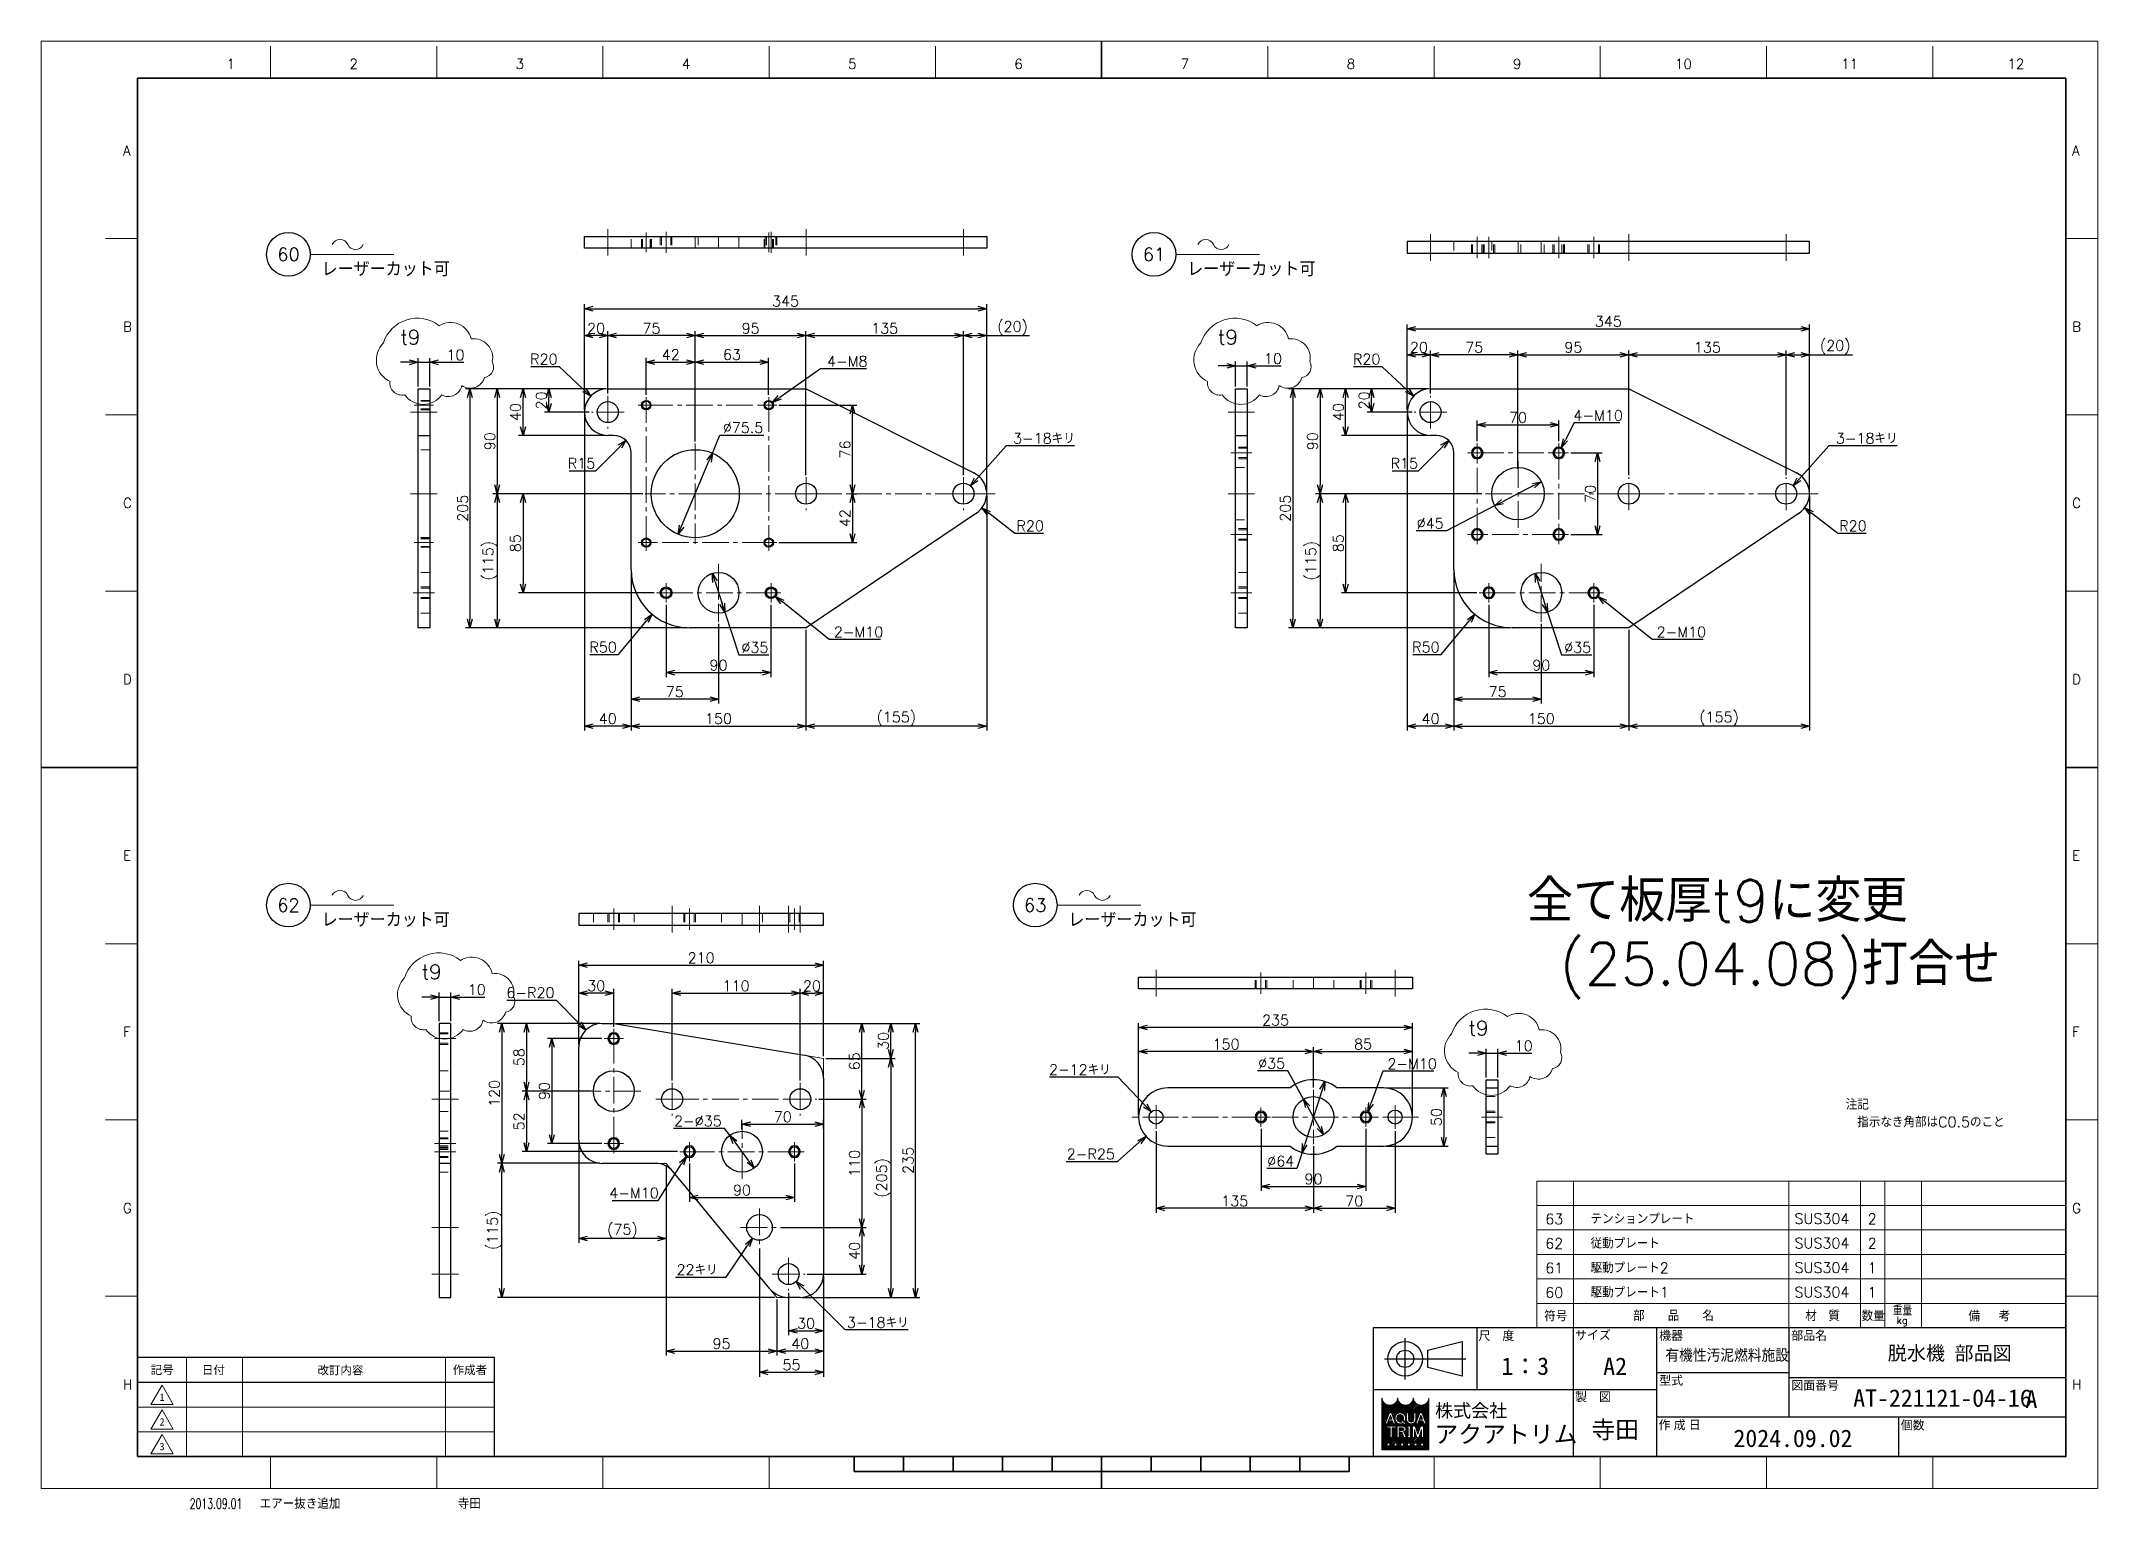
# Model space of a CAD drawing. Header units: millimetres. Extents: x 0 to 1764, y -17 to 1242.
import ezdxf
from ezdxf import colors
from ezdxf.entities.mleader import LeaderData, LeaderLine
from ezdxf.enums import TextEntityAlignment as Align
from ezdxf.math import Vec2, Vec3

# ---------------------------------------------------------------- set-up
doc = ezdxf.new("R2010")
doc.units = ezdxf.units.MM
doc.header["$LTSCALE"] = 1.2
doc.header["$PDMODE"] = 99
doc.header["$PDSIZE"] = 1
doc.linetypes.add('CENTER2', pattern=[28.575, 19.05, -3.175, 3.175, -3.175])
doc.linetypes.add('HIDDEN', pattern=[9.525, 6.35, -3.175])
for name, color, linetype, lineweight in [('02_SLIM', 4, 'Continuous', 13), ('04_HIDDEN', 2, 'HIDDEN', 13), ('05_CENTER', 4, 'CENTER2', 13), ('07_TEXT', 3, 'Continuous', 13), ('08_DIM', 3, 'Continuous', 13), ('90_FRAME', 5, 'Continuous', 35)]:
    doc.layers.add(name, color=color, linetype=linetype, lineweight=lineweight)
doc.layers.add('10_DRAFT', color=8, linetype='Continuous', lineweight=0, plot=False)
doc.layers.add('91_BLANK', color=5, linetype='Continuous', lineweight=0, plot=False)
doc.styles.add('KSS_TXT', font='txt.shx', dxfattribs={"bigfont": 'extfont2.shx'})
doc.styles.add('MS_G', font='MS Gothic.ttf')
doc.styles.get("Standard").update_dxf_attribs({"font": 'txt.shx', "bigfont": 'extfont2.shx'})
doc.styles.add('表題用', font='MS PGothic.ttf')
doc.dimstyles.new('KSS_DIM', dxfattribs={"dimscale": 3, "dimtxt": 3, "dimasz": 2.5, "dimexe": 1.25, "dimexo": 0.625, "dimtad": 1, "dimdsep": 46, "dimtxsty": 'KSS_TXT', "dimblk": 'OPEN30', "dimcen": 0, "dimazin": 2, "dimtfac": 0.75, "dimtmove": 0, "dimatfit": 3, "dimldrblk": 'OPEN30', "dimfxl": 1.25, "dimtolj": 1, "dimarcsym": 0})
doc.dimstyles.new('KSS_DIM$3', dxfattribs={"dimscale": 3, "dimtxt": 3, "dimasz": 2.5, "dimexe": 1.25, "dimexo": 0.625, "dimtad": 1, "dimtih": 1, "dimtoh": 1, "dimdsep": 46, "dimtxsty": 'KSS_TXT', "dimblk": 'OPEN30', "dimcen": 0, "dimazin": 2, "dimtfac": 0.75, "dimtofl": 0, "dimtmove": 0, "dimatfit": 3, "dimldrblk": 'OPEN30', "dimfxl": 1.25, "dimtolj": 1, "dimarcsym": 0})
doc.dimstyles.new('KSS_DIM$4', dxfattribs={"dimscale": 3, "dimtxt": 3, "dimasz": 2.5, "dimexe": 1.25, "dimexo": 0.625, "dimtad": 1, "dimtih": 1, "dimtoh": 1, "dimdsep": 46, "dimtxsty": 'KSS_TXT', "dimblk": 'OPEN30', "dimcen": 0, "dimse1": 1, "dimazin": 2, "dimtfac": 0.75, "dimtofl": 0, "dimtmove": 0, "dimatfit": 3, "dimldrblk": 'OPEN30', "dimfxl": 1.25, "dimtolj": 1, "dimarcsym": 0})

msp = doc.modelspace()

# ---------------------------------------------------------------- texts
at = {"layer": '07_TEXT', "ltscale": 2, "insert": (1547.813, 333.981), "char_height": 9, "attachment_point": 1}
msp.add_mtext_dynamic_manual_height_columns('注記\\P\u3000指示なき角部はC0.5のこと', width=167.60206, gutter_width=15, heights=[0], dxfattribs=at)
at = {"layer": '08_DIM', "style": 'KSS_TXT'}
for p in [(240.534, 1039.86), (982.949, 1039.86), (240.534, 481.659), (881.041, 481.659)]:
    msp.add_text('レーザーカット可', height=12.5, dxfattribs=at).set_placement(p)
at = {"layer": '08_DIM', "color": 1}
for s, height, style, p in [('t9', 12.5, 'KSS_TXT', (308.072, 981.43)), ('t9', 12.5, 'KSS_TXT', (1009.288, 981.43)), ('全て板厚t9に変更', 36, 'KSS_TXT', (1274.353, 486.226)), ('(25.04.08)打合せ', 36, 'KSS_TXT', (1302.461, 432.04)), ('t9', 12.5, 'KSS_TXT', (326.294, 436.981)), ('t9', 12.5, 'KSS_TXT', (1224.278, 388.741)), ('A', 15, 'MS_G', (1701.974, 69.233))]:
    msp.add_text(s, height=height, dxfattribs=dict(at, style=style)).set_placement(p)
at = {"layer": '90_FRAME', "color": 0, "lineweight": 13, "style": 'KSS_TXT'}
for s, p in [('1', (162.682, 1215.249)), ('2', (268.044, 1215.249)), ('3', (410.612, 1215.249)), ('4', (553.18, 1215.249)), ('5', (695.748, 1215.249)), ('6', (838.316, 1215.249)), ('7', (980.884, 1215.249)), ('8', (1123.453, 1215.249)), ('9', (1266.021, 1215.249)), ('10', (1408.589, 1215.249)), ('11', (1551.157, 1215.249)), ('12', (1693.725, 1215.249))]:
    msp.add_text(s, height=8.52, dxfattribs=at).set_placement(p, align=Align.BOTTOM_CENTER)
for s, p in [('A', (70.199, 1147.902)), ('A', (1741.947, 1147.902)), ('B', (70.199, 996.678)), ('B', (1741.947, 996.678)), ('C', (70.199, 845.454)), ('C', (1741.947, 845.454)), ('D', (70.199, 694.23)), ('D', (1741.947, 694.23)), ('E', (70.199, 543.006)), ('E', (1741.947, 543.006)), ('F', (70.199, 391.782)), ('F', (1741.947, 391.782)), ('G', (70.199, 240.558)), ('G', (1741.947, 240.558)), ('H', (70.199, 89.334)), ('H', (1741.947, 89.334))]:
    msp.add_text(s, height=8.52, dxfattribs=at).set_placement(p, align=Align.MIDDLE_LEFT)
at = {"layer": '90_FRAME', "color": 3, "lineweight": 13}
for s, p in [('63', (1297.772, 231.167)), ('2', (1570.491, 231.318)), ('62', (1297.772, 210.167)), ('2', (1570.491, 210.318)), ('61', (1297.772, 189.167)), ('1', (1570.491, 189.318)), ('60', (1297.772, 168.167)), ('1', (1570.491, 168.318))]:
    msp.add_text(s, height=9, dxfattribs=at).set_placement(p, align=Align.MIDDLE_CENTER)
for s, height, p in [('テンションプレート', 9, (1328.925, 226.898)), ('SUS304', 9, (1503.9, 227.018)), ('従動プレート', 9, (1328.925, 205.898)), ('SUS304', 9, (1503.9, 206.018)), ('駆動プレート2', 9, (1328.925, 184.898)), ('SUS304', 9, (1503.9, 185.018)), ('駆動プレート1', 9, (1328.925, 163.898)), ('SUS304', 9, (1503.9, 164.018)), ('符号', 9, (1289.209, 143.519)), ('部\u3000\u3000品\u3000\u3000名', 9, (1365.505, 143.846)), ('材\u3000質', 9, (1513.071, 143.738)), ('数量', 9, (1561.501, 143.67)), ('重量', 7.5, (1588.258, 148.578)), ('kg', 6, (1591.573, 141.24)), ('備  考', 9, (1653.04, 143.519)), ('エアー抜き追加', 9, (187.405, -17.392)), ('寺田', 9, (357.315, -17.392))]:
    msp.add_text(s, height=height, dxfattribs=at).set_placement(p)
at = {"layer": '90_FRAME', "color": 0, "style": '表題用'}
for s, p in [('尺\u3000度', (1232.904, 131.157)), ('サイズ', (1315.64, 131.716)), ('機器', (1387.819, 131.281)), ('部品名', (1501.105, 131.281)), ('型式', (1387.819, 92.72)), ('図面番号', (1501.105, 88.477)), ('製\u3000図', (1315.64, 78.681)), ('作 成 日', (1387.301, 54.624)), ('個数', (1594.969, 54.417))]:
    msp.add_text(s, height=7.5, dxfattribs=at).set_placement(p, align=Align.MIDDLE_LEFT)
at = {"layer": '90_FRAME', "color": 0, "style": 'MS_G'}
for s, height, p in [('脱水機 部品図', 12, (1583.836, 110.167)), ('AT-221121-04-16', 15, (1554.25, 70.159)), ('2024.09.02', 15, (1451.534, 35.633))]:
    msp.add_text(s, height=height, dxfattribs=at).set_placement(p)
at = {"layer": '90_FRAME', "color": 0, "style": '表題用'}
for s, p in [('記号', (103.742, 101.735)), ('日付', (147.711, 101.735)), ('作成者', (367.742, 101.735))]:
    msp.add_text(s, height=7.2, dxfattribs=at).set_placement(p, align=Align.MIDDLE_CENTER)
at = {"layer": '90_FRAME', "color": 0}
for s, height, style, p in [('改訂内容', 7.2, '表題用', (256.742, 101.735)), ('A2', 15, 'MS_G', (1350.037, 104.918))]:
    msp.add_text(s, height=height, dxfattribs=dict(at, style=style)).set_placement(p, align=Align.MIDDLE)
at = {"layer": '90_FRAME', "color": 0, "style": 'MS_G', "width": 0.9}
msp.add_text('有機性汚泥燃料施設', height=9.6, dxfattribs=at).set_placement((1393.103, 109.737))
at = {"layer": '90_FRAME', "color": 0, "lineweight": 13, "style": 'MS_G'}
for s, p in [('1', (103.742, 78.4)), ('2', (103.742, 57.185)), ('3', (103.742, 35.971))]:
    msp.add_text(s, height=6.364, dxfattribs=at).set_placement(p, align=Align.MIDDLE)
at = {"layer": '90_FRAME', "color": 4, "style": 'MS_G'}
msp.add_text('株式会社', height=11.3412, dxfattribs=at).set_placement((1226.509, 66.858), align=Align.MIDDLE_CENTER)
msp.add_text('アクアトリム', height=15, dxfattribs=at).set_placement((1194.945, 39.159))
at = {"layer": '90_FRAME', "color": 3, "lineweight": 13, "width": 0.65}
msp.add_text('2013.09.01', height=9, dxfattribs=at).set_placement((127.43, -17.392))
at = {"layer": '90_FRAME', "color": 0, "style": 'MS_G'}
for tag, p in [('1：3', (1272.927, 104.918)), ('寺田', (1350.037, 50.821))]:
    msp.add_attdef(tag, text='', height=15, dxfattribs=at).set_placement(p, align=Align.MIDDLE)

# ---------------------------------------------------------------- blocks, each defined once
blk = doc.blocks.new('AM_BALLOON1')
at = {"transparency": 16777216}
blk.add_circle((0, 0), 5, dxfattribs=at)
blk.add_attdef('B_NUMBER', text='', height=3, dxfattribs=at).set_placement((0, 0), align=Align.MIDDLE_CENTER)
blk = doc.blocks.new('_OPEN')
at = {"color": 0, "linetype": 'ByBlock'}
for p, q in [((-1, 0.17), (0, 0)), ((0, 0), (-1, -0.17)), ((0, 0), (-1, 0))]:
    blk.add_line(p, q, dxfattribs=at)
blk = doc.blocks.new('p1ba05')
for centre, start, end in [((-2.95, 0.29), 24.2276, 155.5758), ((0, 1.62), 204.2276, 335.5758)]:
    blk.add_arc(centre, 1.62, start, end)
blk = doc.blocks.new('_Open30')
at = {"color": 0, "linetype": 'ByBlock', "lineweight": -2}
for p, q in [((-1, 0.27), (0, 0)), ((0, 0), (-1, -0.27)), ((0, 0), (-1, 0))]:
    blk.add_line(p, q, dxfattribs=at)
blk = doc.blocks.new('*D143')
at = {"layer": '08_DIM', "color": 0, "lineweight": -2, "transparency": 16777216}
for p, q in [((506, 786.5), (506, 650.3)), ((656, 736.5), (656, 650.3)), ((513.5, 654), (648.5, 654))]:
    blk.add_line(p, q, dxfattribs=at)
at = {"layer": 'Defpoints', "color": 0, "transparency": 16777216}
for p in [(506, 788.4), (656, 738.4), (656, 654)]:
    blk.add_point(p, dxfattribs=at)
at = {"layer": '08_DIM', "color": 0, "lineweight": -2, "transparency": 16777216, "xscale": 7.5, "yscale": 7.5, "zscale": 7.5, "rotation": 180}
blk.add_blockref('_Open30', (506, 654), dxfattribs=at)
at = {"layer": '08_DIM', "color": 0, "lineweight": -2, "transparency": 16777216, "xscale": 7.5, "yscale": 7.5, "zscale": 7.5}
blk.add_blockref('_Open30', (656, 654), dxfattribs=at)
at = {"layer": '08_DIM', "color": 0, "transparency": 16777216, "insert": (581, 660.4), "char_height": 9, "attachment_point": 5, "style": 'KSS_TXT'}
blk.add_mtext('\\A1;150', dxfattribs=at)
blk = doc.blocks.new('M10Tz_1_1')
at = {"color": 0}
for radius in [5, 4]:
    blk.add_circle((0, 0), radius, dxfattribs=at)
at = {"layer": '05_CENTER'}
for p, q in [((8.3, 0), (-8.3, 0)), ((0, -8.3), (0, 8.3))]:
    blk.add_line(p, q, dxfattribs=at)
blk = doc.blocks.new('*D144')
at = {"layer": '08_DIM', "color": 0, "lineweight": -2, "transparency": 16777216}
for p, q in [((1153.1, 343.7), (1206.8, 343.7)), ((1203, 336.2), (1203, 301.2)), ((1153.1, 293.7), (1206.8, 293.7))]:
    blk.add_line(p, q, dxfattribs=at)
at = {"layer": 'Defpoints', "color": 0, "transparency": 16777216}
for p in [(1151.3, 343.7), (1151.3, 293.7), (1203, 293.7)]:
    blk.add_point(p, dxfattribs=at)
at = {"layer": '08_DIM', "color": 0, "lineweight": -2, "transparency": 16777216, "xscale": 7.5, "yscale": 7.5, "zscale": 7.5}
for p, rotation in [((1203, 343.7), 90), ((1203, 293.7), 270)]:
    blk.add_blockref('_Open30', p, dxfattribs=dict(at, rotation=rotation))
at = {"layer": '08_DIM', "color": 0, "transparency": 16777216, "insert": (1196.6, 318.7), "char_height": 9, "attachment_point": 5, "rotation": 90, "style": 'KSS_TXT'}
blk.add_mtext('\\A1;50', dxfattribs=at)
blk = doc.blocks.new('*D145')
at = {"layer": '08_DIM', "color": 0, "lineweight": -2, "transparency": 16777216}
for p, q in [((941.3, 320.6), (941.3, 399.2)), ((1168.8, 395.5), (948.8, 395.5)), ((1176.3, 320.6), (1176.3, 399.2))]:
    blk.add_line(p, q, dxfattribs=at)
at = {"layer": 'Defpoints', "color": 0, "transparency": 16777216}
for p in [(941.3, 395.5), (941.3, 318.7), (1176.3, 318.7)]:
    blk.add_point(p, dxfattribs=at)
at = {"layer": '08_DIM', "color": 0, "lineweight": -2, "transparency": 16777216, "xscale": 7.5, "yscale": 7.5, "zscale": 7.5, "rotation": 180}
blk.add_blockref('_Open30', (941.3, 395.5), dxfattribs=at)
at = {"layer": '08_DIM', "color": 0, "lineweight": -2, "transparency": 16777216, "xscale": 7.5, "yscale": 7.5, "zscale": 7.5}
blk.add_blockref('_Open30', (1176.3, 395.5), dxfattribs=at)
at = {"layer": '08_DIM', "color": 0, "transparency": 16777216, "insert": (1058.8, 401.8), "char_height": 9, "attachment_point": 5, "style": 'KSS_TXT'}
blk.add_mtext('\\A1;235', dxfattribs=at)
blk = doc.blocks.new('*D146')
at = {"layer": '08_DIM', "color": 0, "lineweight": -2, "transparency": 16777216}
for p, q in [((1091.3, 343.9), (1091.3, 378.6)), ((1098.8, 374.8), (1168.8, 374.8)), ((1176.3, 320.6), (1176.3, 378.6))]:
    blk.add_line(p, q, dxfattribs=at)
at = {"layer": 'Defpoints', "color": 0, "transparency": 16777216}
for p in [(1176.3, 374.8), (1091.3, 342), (1176.3, 318.7)]:
    blk.add_point(p, dxfattribs=at)
at = {"layer": '08_DIM', "color": 0, "lineweight": -2, "transparency": 16777216, "xscale": 7.5, "yscale": 7.5, "zscale": 7.5, "rotation": 180}
blk.add_blockref('_Open30', (1091.3, 374.8), dxfattribs=at)
at = {"layer": '08_DIM', "color": 0, "lineweight": -2, "transparency": 16777216, "xscale": 7.5, "yscale": 7.5, "zscale": 7.5}
blk.add_blockref('_Open30', (1176.3, 374.8), dxfattribs=at)
at = {"layer": '08_DIM', "color": 0, "transparency": 16777216, "insert": (1133.8, 381.2), "char_height": 9, "attachment_point": 5, "style": 'KSS_TXT'}
blk.add_mtext('\\A1;85', dxfattribs=at)
blk = doc.blocks.new('*D147')
at = {"layer": '08_DIM', "color": 0, "lineweight": -2, "transparency": 16777216}
for p, q in [((941.3, 320.6), (941.3, 378.6)), ((1083.8, 374.8), (948.8, 374.8)), ((1091.3, 343.9), (1091.3, 378.6))]:
    blk.add_line(p, q, dxfattribs=at)
at = {"layer": 'Defpoints', "color": 0, "transparency": 16777216}
for p in [(941.3, 374.8), (1091.3, 342), (941.3, 318.7)]:
    blk.add_point(p, dxfattribs=at)
at = {"layer": '08_DIM', "color": 0, "lineweight": -2, "transparency": 16777216, "xscale": 7.5, "yscale": 7.5, "zscale": 7.5, "rotation": 180}
blk.add_blockref('_Open30', (941.3, 374.8), dxfattribs=at)
at = {"layer": '08_DIM', "color": 0, "lineweight": -2, "transparency": 16777216, "xscale": 7.5, "yscale": 7.5, "zscale": 7.5}
blk.add_blockref('_Open30', (1091.3, 374.8), dxfattribs=at)
at = {"layer": '08_DIM', "color": 0, "transparency": 16777216, "insert": (1016.3, 381.2), "char_height": 9, "attachment_point": 5, "style": 'KSS_TXT'}
blk.add_mtext('\\A1;150', dxfattribs=at)
blk = doc.blocks.new('*D148')
at = {"layer": '08_DIM', "color": 0, "lineweight": -2, "transparency": 16777216}
for p, q in [((1046.3, 308.5), (1046.3, 255.4)), ((1136.3, 308.5), (1136.3, 255.4)), ((1053.8, 259.2), (1128.8, 259.2))]:
    blk.add_line(p, q, dxfattribs=at)
at = {"layer": 'Defpoints', "color": 0, "transparency": 16777216}
for p in [(1046.3, 310.4), (1136.3, 310.4), (1136.3, 259.2)]:
    blk.add_point(p, dxfattribs=at)
at = {"layer": '08_DIM', "color": 0, "lineweight": -2, "transparency": 16777216, "xscale": 7.5, "yscale": 7.5, "zscale": 7.5, "rotation": 180}
blk.add_blockref('_Open30', (1046.3, 259.2), dxfattribs=at)
at = {"layer": '08_DIM', "color": 0, "lineweight": -2, "transparency": 16777216, "xscale": 7.5, "yscale": 7.5, "zscale": 7.5}
blk.add_blockref('_Open30', (1136.3, 259.2), dxfattribs=at)
at = {"layer": '08_DIM', "color": 0, "transparency": 16777216, "insert": (1091.3, 265.5), "char_height": 9, "attachment_point": 5, "style": 'KSS_TXT'}
blk.add_mtext('\\A1;90', dxfattribs=at)
blk = doc.blocks.new('*D149')
at = {"layer": '08_DIM', "color": 0, "lineweight": -2, "transparency": 16777216}
for p, q in [((671.1, 182.1), (671.1, 114.2)), ((631.1, 162.1), (631.1, 114.2)), ((663.6, 117.9), (638.6, 117.9))]:
    blk.add_line(p, q, dxfattribs=at)
at = {"layer": 'Defpoints', "color": 0, "transparency": 16777216}
for p in [(671.1, 184), (631.1, 164), (631.1, 117.9)]:
    blk.add_point(p, dxfattribs=at)
at = {"layer": '08_DIM', "color": 0, "lineweight": -2, "transparency": 16777216, "xscale": 7.5, "yscale": 7.5, "zscale": 7.5, "rotation": 180}
blk.add_blockref('_Open30', (631.1, 117.9), dxfattribs=at)
at = {"layer": '08_DIM', "color": 0, "lineweight": -2, "transparency": 16777216, "xscale": 7.5, "yscale": 7.5, "zscale": 7.5}
blk.add_blockref('_Open30', (671.1, 117.9), dxfattribs=at)
at = {"layer": '08_DIM', "color": 0, "transparency": 16777216, "insert": (651.1, 124.3), "char_height": 9, "attachment_point": 5, "style": 'KSS_TXT'}
blk.add_mtext('\\A1;40', dxfattribs=at)
blk = doc.blocks.new('*D150')
at = {"layer": '08_DIM', "color": 0, "lineweight": -2, "transparency": 16777216}
for p, q in [((671.1, 182.1), (671.1, 131.5)), ((641.1, 168), (641.1, 131.5)), ((648.6, 135.3), (663.6, 135.3))]:
    blk.add_line(p, q, dxfattribs=at)
at = {"layer": 'Defpoints', "color": 0, "transparency": 16777216}
for p in [(671.1, 184), (641.1, 169.9), (671.1, 135.3)]:
    blk.add_point(p, dxfattribs=at)
at = {"layer": '08_DIM', "color": 0, "lineweight": -2, "transparency": 16777216, "xscale": 7.5, "yscale": 7.5, "zscale": 7.5, "rotation": 180}
blk.add_blockref('_Open30', (641.1, 135.3), dxfattribs=at)
at = {"layer": '08_DIM', "color": 0, "lineweight": -2, "transparency": 16777216, "xscale": 7.5, "yscale": 7.5, "zscale": 7.5}
blk.add_blockref('_Open30', (671.1, 135.3), dxfattribs=at)
at = {"layer": '08_DIM', "color": 0, "transparency": 16777216, "insert": (656.1, 141.7), "char_height": 9, "attachment_point": 5, "style": 'KSS_TXT'}
blk.add_mtext('\\A1;30', dxfattribs=at)
blk = doc.blocks.new('*D151')
at = {"layer": '08_DIM', "color": 0, "lineweight": -2, "transparency": 16777216}
for p, q in [((616.1, 205.8), (616.1, 95.9)), ((671.1, 182.1), (671.1, 95.9)), ((623.6, 99.7), (663.6, 99.7))]:
    blk.add_line(p, q, dxfattribs=at)
at = {"layer": 'Defpoints', "color": 0, "transparency": 16777216}
for p in [(616.1, 207.7), (671.1, 184), (671.1, 99.7)]:
    blk.add_point(p, dxfattribs=at)
at = {"layer": '08_DIM', "color": 0, "lineweight": -2, "transparency": 16777216, "xscale": 7.5, "yscale": 7.5, "zscale": 7.5, "rotation": 180}
blk.add_blockref('_Open30', (616.1, 99.7), dxfattribs=at)
at = {"layer": '08_DIM', "color": 0, "lineweight": -2, "transparency": 16777216, "xscale": 7.5, "yscale": 7.5, "zscale": 7.5}
blk.add_blockref('_Open30', (671.1, 99.7), dxfattribs=at)
at = {"layer": '08_DIM', "color": 0, "transparency": 16777216, "insert": (643.6, 106.1), "char_height": 9, "attachment_point": 5, "style": 'KSS_TXT'}
blk.add_mtext('\\A1;55', dxfattribs=at)
blk = doc.blocks.new('*D152')
at = {"layer": '08_DIM', "color": 0, "lineweight": -2, "transparency": 16777216}
for p, q in [((461.1, 297.1), (461.1, 210.8)), ((536.1, 277.1), (536.1, 210.8)), ((528.6, 214.5), (468.6, 214.5))]:
    blk.add_line(p, q, dxfattribs=at)
at = {"layer": 'Defpoints', "color": 0, "transparency": 16777216}
for p in [(461.1, 299), (536.1, 279), (461.1, 214.5)]:
    blk.add_point(p, dxfattribs=at)
at = {"layer": '08_DIM', "color": 0, "lineweight": -2, "transparency": 16777216, "xscale": 7.5, "yscale": 7.5, "zscale": 7.5, "rotation": 180}
blk.add_blockref('_Open30', (461.1, 214.5), dxfattribs=at)
at = {"layer": '08_DIM', "color": 0, "lineweight": -2, "transparency": 16777216, "xscale": 7.5, "yscale": 7.5, "zscale": 7.5}
blk.add_blockref('_Open30', (536.1, 214.5), dxfattribs=at)
at = {"layer": '08_DIM', "color": 0, "transparency": 16777216, "insert": (498.6, 220.9), "char_height": 9, "attachment_point": 5, "style": 'KSS_TXT'}
blk.add_mtext('\\A1;(75)', dxfattribs=at)
blk = doc.blocks.new('*D153')
at = {"layer": '08_DIM', "color": 0, "lineweight": -2, "transparency": 16777216}
for p, q in [((493, 399), (732.5, 399)), ((728.8, 376.5), (728.8, 391.5)), ((673, 369), (732.5, 369))]:
    blk.add_line(p, q, dxfattribs=at)
at = {"layer": 'Defpoints', "color": 0, "transparency": 16777216}
for p in [(491.1, 399), (728.8, 399), (671.1, 369)]:
    blk.add_point(p, dxfattribs=at)
at = {"layer": '08_DIM', "color": 0, "lineweight": -2, "transparency": 16777216, "xscale": 7.5, "yscale": 7.5, "zscale": 7.5}
for p, rotation in [((728.8, 399), 90), ((728.8, 369), 270)]:
    blk.add_blockref('_Open30', p, dxfattribs=dict(at, rotation=rotation))
at = {"layer": '08_DIM', "color": 0, "transparency": 16777216, "insert": (722.4, 384), "char_height": 9, "attachment_point": 5, "rotation": 90, "style": 'KSS_TXT'}
blk.add_mtext('\\A1;30', dxfattribs=at)
blk = doc.blocks.new('*D154')
at = {"layer": '08_DIM', "color": 0, "lineweight": -2, "transparency": 16777216}
for p, q in [((493, 399), (753.7, 399)), ((750, 171.5), (750, 391.5)), ((653, 164), (753.7, 164))]:
    blk.add_line(p, q, dxfattribs=at)
at = {"layer": 'Defpoints', "color": 0, "transparency": 16777216}
for p in [(491.1, 399), (750, 399), (651.1, 164)]:
    blk.add_point(p, dxfattribs=at)
at = {"layer": '08_DIM', "color": 0, "lineweight": -2, "transparency": 16777216, "xscale": 7.5, "yscale": 7.5, "zscale": 7.5}
for p, rotation in [((750, 399), 90), ((750, 164), 270)]:
    blk.add_blockref('_Open30', p, dxfattribs=dict(at, rotation=rotation))
at = {"layer": '08_DIM', "color": 0, "transparency": 16777216, "insert": (743.6, 281.5), "char_height": 9, "attachment_point": 5, "rotation": 90, "style": 'KSS_TXT'}
blk.add_mtext('\\A1;235', dxfattribs=at)
blk = doc.blocks.new('*D155')
at = {"layer": '08_DIM', "color": 0, "lineweight": -2, "transparency": 16777216}
for p, q in [((634.3, 224), (707.7, 224)), ((704, 216.5), (704, 191.5)), ((657.1, 184), (707.7, 184))]:
    blk.add_line(p, q, dxfattribs=at)
at = {"layer": 'Defpoints', "color": 0, "transparency": 16777216}
for p in [(632.4, 224), (655.2, 184), (704, 184)]:
    blk.add_point(p, dxfattribs=at)
at = {"layer": '08_DIM', "color": 0, "lineweight": -2, "transparency": 16777216, "xscale": 7.5, "yscale": 7.5, "zscale": 7.5}
for p, rotation in [((704, 224), 90), ((704, 184), 270)]:
    blk.add_blockref('_Open30', p, dxfattribs=dict(at, rotation=rotation))
at = {"layer": '08_DIM', "color": 0, "transparency": 16777216, "insert": (697.6, 204), "char_height": 9, "attachment_point": 5, "rotation": 90, "style": 'KSS_TXT'}
blk.add_mtext('\\A1;40', dxfattribs=at)
blk = doc.blocks.new('*D156')
at = {"layer": '08_DIM', "color": 0, "lineweight": -2, "transparency": 16777216}
for p, q in [((667.1, 334), (707.7, 334)), ((704, 326.5), (704, 231.5)), ((634.3, 224), (707.7, 224))]:
    blk.add_line(p, q, dxfattribs=at)
at = {"layer": 'Defpoints', "color": 0, "transparency": 16777216}
for p in [(665.2, 334), (632.4, 224), (704, 224)]:
    blk.add_point(p, dxfattribs=at)
at = {"layer": '08_DIM', "color": 0, "lineweight": -2, "transparency": 16777216, "xscale": 7.5, "yscale": 7.5, "zscale": 7.5}
for p, rotation in [((704, 334), 90), ((704, 224), 270)]:
    blk.add_blockref('_Open30', p, dxfattribs=dict(at, rotation=rotation))
at = {"layer": '08_DIM', "color": 0, "transparency": 16777216, "insert": (697.6, 279), "char_height": 9, "attachment_point": 5, "rotation": 90, "style": 'KSS_TXT'}
blk.add_mtext('\\A1;110', dxfattribs=at)
blk = doc.blocks.new('*D157')
at = {"layer": '08_DIM', "color": 0, "lineweight": -2, "transparency": 16777216}
for p, q in [((479.3, 399), (391.3, 399)), ((395.1, 391.5), (395.1, 286.5)), ((479.3, 279), (391.3, 279))]:
    blk.add_line(p, q, dxfattribs=at)
at = {"layer": 'Defpoints', "color": 0, "transparency": 16777216}
for p in [(481.1, 399), (395.1, 279), (481.1, 279)]:
    blk.add_point(p, dxfattribs=at)
at = {"layer": '08_DIM', "color": 0, "lineweight": -2, "transparency": 16777216, "xscale": 7.5, "yscale": 7.5, "zscale": 7.5}
for p, rotation in [((395.1, 399), 90), ((395.1, 279), 270)]:
    blk.add_blockref('_Open30', p, dxfattribs=dict(at, rotation=rotation))
at = {"layer": '08_DIM', "color": 0, "transparency": 16777216, "insert": (388.7, 339), "char_height": 9, "attachment_point": 5, "rotation": 90, "style": 'KSS_TXT'}
blk.add_mtext('\\A1;120', dxfattribs=at)
blk = doc.blocks.new('*D158')
at = {"layer": '08_DIM', "color": 0, "lineweight": -2, "transparency": 16777216}
for p, q in [((471.9, 341), (412.5, 341)), ((416.2, 333.5), (416.2, 296.5)), ((545.9, 289), (412.5, 289))]:
    blk.add_line(p, q, dxfattribs=at)
at = {"layer": 'Defpoints', "color": 0, "transparency": 16777216}
for p in [(473.8, 341), (416.2, 289), (547.8, 289)]:
    blk.add_point(p, dxfattribs=at)
at = {"layer": '08_DIM', "color": 0, "lineweight": -2, "transparency": 16777216, "xscale": 7.5, "yscale": 7.5, "zscale": 7.5}
for p, rotation in [((416.2, 341), 90), ((416.2, 289), 270)]:
    blk.add_blockref('_Open30', p, dxfattribs=dict(at, rotation=rotation))
at = {"layer": '08_DIM', "color": 0, "transparency": 16777216, "insert": (409.8, 315), "char_height": 9, "attachment_point": 5, "rotation": 90, "style": 'KSS_TXT'}
blk.add_mtext('\\A1;52', dxfattribs=at)
blk = doc.blocks.new('*D159')
at = {"layer": '08_DIM', "color": 0, "lineweight": -2, "transparency": 16777216}
for p, q in [((493, 399), (707.7, 399)), ((704, 341.5), (704, 391.5)), ((667.1, 334), (707.7, 334))]:
    blk.add_line(p, q, dxfattribs=at)
at = {"layer": 'Defpoints', "color": 0, "transparency": 16777216}
for p in [(491.1, 399), (704, 399), (665.2, 334)]:
    blk.add_point(p, dxfattribs=at)
at = {"layer": '08_DIM', "color": 0, "lineweight": -2, "transparency": 16777216, "xscale": 7.5, "yscale": 7.5, "zscale": 7.5}
for p, rotation in [((704, 399), 90), ((704, 334), 270)]:
    blk.add_blockref('_Open30', p, dxfattribs=dict(at, rotation=rotation))
at = {"layer": '08_DIM', "color": 0, "transparency": 16777216, "insert": (697.6, 366.5), "char_height": 9, "attachment_point": 5, "rotation": 90, "style": 'KSS_TXT'}
blk.add_mtext('\\A1;65', dxfattribs=at)
blk = doc.blocks.new('*D160')
at = {"layer": '08_DIM', "color": 0, "lineweight": -2, "transparency": 16777216}
for p, q in [((601.1, 308.2), (601.1, 316.3)), ((608.6, 312.5), (663.6, 312.5)), ((671.1, 308.2), (671.1, 316.3))]:
    blk.add_line(p, q, dxfattribs=at)
at = {"layer": 'Defpoints', "color": 0, "transparency": 16777216}
for p in [(601.1, 306.3), (671.1, 312.5), (671.1, 306.3)]:
    blk.add_point(p, dxfattribs=at)
at = {"layer": '08_DIM', "color": 0, "lineweight": -2, "transparency": 16777216, "xscale": 7.5, "yscale": 7.5, "zscale": 7.5, "rotation": 180}
blk.add_blockref('_Open30', (601.1, 312.5), dxfattribs=at)
at = {"layer": '08_DIM', "color": 0, "lineweight": -2, "transparency": 16777216, "xscale": 7.5, "yscale": 7.5, "zscale": 7.5}
blk.add_blockref('_Open30', (671.1, 312.5), dxfattribs=at)
at = {"layer": '08_DIM', "color": 0, "transparency": 16777216, "insert": (636.1, 318.9), "char_height": 9, "attachment_point": 5, "style": 'KSS_TXT'}
blk.add_mtext('\\A1;70', dxfattribs=at)
blk = doc.blocks.new('*D161')
at = {"layer": '08_DIM', "color": 0, "lineweight": -2, "transparency": 16777216}
for p, q in [((556.1, 278.7), (556.1, 245.9)), ((646.1, 278.7), (646.1, 245.9)), ((563.6, 249.7), (638.6, 249.7))]:
    blk.add_line(p, q, dxfattribs=at)
at = {"layer": 'Defpoints', "color": 0, "transparency": 16777216}
for p in [(556.1, 280.6), (646.1, 280.6), (646.1, 249.7)]:
    blk.add_point(p, dxfattribs=at)
at = {"layer": '08_DIM', "color": 0, "lineweight": -2, "transparency": 16777216, "xscale": 7.5, "yscale": 7.5, "zscale": 7.5, "rotation": 180}
blk.add_blockref('_Open30', (556.1, 249.7), dxfattribs=at)
at = {"layer": '08_DIM', "color": 0, "lineweight": -2, "transparency": 16777216, "xscale": 7.5, "yscale": 7.5, "zscale": 7.5}
blk.add_blockref('_Open30', (646.1, 249.7), dxfattribs=at)
at = {"layer": '08_DIM', "color": 0, "transparency": 16777216, "insert": (601.1, 256), "char_height": 9, "attachment_point": 5, "style": 'KSS_TXT'}
blk.add_mtext('\\A1;90', dxfattribs=at)
blk = doc.blocks.new('*D162')
at = {"layer": '08_DIM', "color": 0, "lineweight": -2, "transparency": 16777216}
for p, q in [((480.9, 386), (434.3, 386)), ((438, 378.5), (438, 303.5)), ((480.9, 296), (434.3, 296))]:
    blk.add_line(p, q, dxfattribs=at)
at = {"layer": 'Defpoints', "color": 0, "transparency": 16777216}
for p in [(482.8, 386), (438, 296), (482.8, 296)]:
    blk.add_point(p, dxfattribs=at)
at = {"layer": '08_DIM', "color": 0, "lineweight": -2, "transparency": 16777216, "xscale": 7.5, "yscale": 7.5, "zscale": 7.5}
for p, rotation in [((438, 386), 90), ((438, 296), 270)]:
    blk.add_blockref('_Open30', p, dxfattribs=dict(at, rotation=rotation))
at = {"layer": '08_DIM', "color": 0, "transparency": 16777216, "insert": (431.6, 341), "char_height": 9, "attachment_point": 5, "rotation": 90, "style": 'KSS_TXT'}
blk.add_mtext('\\A1;90', dxfattribs=at)
blk = doc.blocks.new('*D163')
at = {"layer": '08_DIM', "color": 0, "lineweight": -2, "transparency": 16777216}
for p, q in [((479.3, 399), (412.5, 399)), ((416.2, 391.5), (416.2, 348.5)), ((471.9, 341), (412.5, 341))]:
    blk.add_line(p, q, dxfattribs=at)
at = {"layer": 'Defpoints', "color": 0, "transparency": 16777216}
for p in [(481.1, 399), (416.2, 341), (473.8, 341)]:
    blk.add_point(p, dxfattribs=at)
at = {"layer": '08_DIM', "color": 0, "lineweight": -2, "transparency": 16777216, "xscale": 7.5, "yscale": 7.5, "zscale": 7.5}
for p, rotation in [((416.2, 399), 90), ((416.2, 341), 270)]:
    blk.add_blockref('_Open30', p, dxfattribs=dict(at, rotation=rotation))
at = {"layer": '08_DIM', "color": 0, "transparency": 16777216, "insert": (409.8, 370), "char_height": 9, "attachment_point": 5, "rotation": 90, "style": 'KSS_TXT'}
blk.add_mtext('\\A1;58', dxfattribs=at)
blk = doc.blocks.new('*D164')
at = {"layer": '08_DIM', "color": 0, "lineweight": -2, "transparency": 16777216}
for p, q in [((461.1, 380.8), (461.1, 428.6)), ((483.6, 424.9), (468.6, 424.9)), ((491.1, 396.2), (491.1, 428.6))]:
    blk.add_line(p, q, dxfattribs=at)
at = {"layer": 'Defpoints', "color": 0, "transparency": 16777216}
for p in [(461.1, 424.9), (491.1, 394.3), (461.1, 379)]:
    blk.add_point(p, dxfattribs=at)
at = {"layer": '08_DIM', "color": 0, "lineweight": -2, "transparency": 16777216, "xscale": 7.5, "yscale": 7.5, "zscale": 7.5, "rotation": 180}
blk.add_blockref('_Open30', (461.1, 424.9), dxfattribs=at)
at = {"layer": '08_DIM', "color": 0, "lineweight": -2, "transparency": 16777216, "xscale": 7.5, "yscale": 7.5, "zscale": 7.5}
blk.add_blockref('_Open30', (491.1, 424.9), dxfattribs=at)
at = {"layer": '08_DIM', "color": 0, "transparency": 16777216, "insert": (476.1, 431.2), "char_height": 9, "attachment_point": 5, "style": 'KSS_TXT'}
blk.add_mtext('\\A1;30', dxfattribs=at)
blk = doc.blocks.new('*D165')
at = {"layer": '08_DIM', "color": 0, "lineweight": -2, "transparency": 16777216}
for p, q in [((651.1, 349.9), (651.1, 428.6)), ((658.6, 424.9), (663.6, 424.9)), ((671.1, 370.8), (671.1, 428.6))]:
    blk.add_line(p, q, dxfattribs=at)
at = {"layer": 'Defpoints', "color": 0, "transparency": 16777216}
for p in [(671.1, 424.9), (671.1, 369), (651.1, 348)]:
    blk.add_point(p, dxfattribs=at)
at = {"layer": '08_DIM', "color": 0, "lineweight": -2, "transparency": 16777216, "xscale": 7.5, "yscale": 7.5, "zscale": 7.5, "rotation": 180}
blk.add_blockref('_Open30', (651.1, 424.9), dxfattribs=at)
at = {"layer": '08_DIM', "color": 0, "lineweight": -2, "transparency": 16777216, "xscale": 7.5, "yscale": 7.5, "zscale": 7.5}
blk.add_blockref('_Open30', (671.1, 424.9), dxfattribs=at)
at = {"layer": '08_DIM', "color": 0, "transparency": 16777216, "insert": (661.1, 431.2), "char_height": 9, "attachment_point": 5, "style": 'KSS_TXT'}
blk.add_mtext('\\A1;20', dxfattribs=at)
blk = doc.blocks.new('*D166')
at = {"layer": '08_DIM', "color": 0, "lineweight": -2, "transparency": 16777216}
for p, q in [((541.1, 349.9), (541.1, 428.6)), ((548.6, 424.9), (643.6, 424.9)), ((651.1, 349.9), (651.1, 428.6))]:
    blk.add_line(p, q, dxfattribs=at)
at = {"layer": 'Defpoints', "color": 0, "transparency": 16777216}
for p in [(651.1, 424.9), (541.1, 348), (651.1, 348)]:
    blk.add_point(p, dxfattribs=at)
at = {"layer": '08_DIM', "color": 0, "lineweight": -2, "transparency": 16777216, "xscale": 7.5, "yscale": 7.5, "zscale": 7.5, "rotation": 180}
blk.add_blockref('_Open30', (541.1, 424.9), dxfattribs=at)
at = {"layer": '08_DIM', "color": 0, "lineweight": -2, "transparency": 16777216, "xscale": 7.5, "yscale": 7.5, "zscale": 7.5}
blk.add_blockref('_Open30', (651.1, 424.9), dxfattribs=at)
at = {"layer": '08_DIM', "color": 0, "transparency": 16777216, "insert": (596.1, 431.2), "char_height": 9, "attachment_point": 5, "style": 'KSS_TXT'}
blk.add_mtext('\\A1;110', dxfattribs=at)
blk = doc.blocks.new('*D167')
at = {"layer": '08_DIM', "color": 0, "lineweight": -2, "transparency": 16777216}
for p, q in [((461.1, 380.8), (461.1, 452.7)), ((468.6, 449), (663.6, 449)), ((671.1, 370.8), (671.1, 452.7))]:
    blk.add_line(p, q, dxfattribs=at)
at = {"layer": 'Defpoints', "color": 0, "transparency": 16777216}
for p in [(671.1, 449), (461.1, 379), (671.1, 369)]:
    blk.add_point(p, dxfattribs=at)
at = {"layer": '08_DIM', "color": 0, "lineweight": -2, "transparency": 16777216, "xscale": 7.5, "yscale": 7.5, "zscale": 7.5, "rotation": 180}
blk.add_blockref('_Open30', (461.1, 449), dxfattribs=at)
at = {"layer": '08_DIM', "color": 0, "lineweight": -2, "transparency": 16777216, "xscale": 7.5, "yscale": 7.5, "zscale": 7.5}
blk.add_blockref('_Open30', (671.1, 449), dxfattribs=at)
at = {"layer": '08_DIM', "color": 0, "transparency": 16777216, "insert": (566.1, 455.3), "char_height": 9, "attachment_point": 5, "style": 'KSS_TXT'}
blk.add_mtext('\\A1;210', dxfattribs=at)
blk = doc.blocks.new('M8Tz_1_1')
at = {"color": 0}
for radius in [4, 3.25]:
    blk.add_circle((0, 0), radius, dxfattribs=at)
at = {"layer": '05_CENTER'}
for p, q in [((6.9, 0), (-6.9, 0)), ((0, -6.9), (0, 6.9))]:
    blk.add_line(p, q, dxfattribs=at)
blk = doc.blocks.new('*D168')
at = {"layer": '08_DIM', "color": 0, "lineweight": -2, "transparency": 16777216}
for p, q in [((1017, 963), (1009.5, 963)), ((1024.5, 945.3), (1024.5, 966.7)), ((1024.5, 963), (1034.5, 963)), ((1034.5, 945.3), (1034.5, 966.7)), ((1042, 963), (1063.7, 963))]:
    blk.add_line(p, q, dxfattribs=at)
at = {"layer": 'Defpoints', "color": 0, "transparency": 16777216}
for p in [(1034.5, 963), (1024.5, 943.4), (1034.5, 943.4)]:
    blk.add_point(p, dxfattribs=at)
at = {"layer": '08_DIM', "color": 0, "lineweight": -2, "transparency": 16777216, "xscale": 7.5, "yscale": 7.5, "zscale": 7.5}
blk.add_blockref('_Open30', (1024.5, 963), dxfattribs=at)
at = {"layer": '08_DIM', "color": 0, "lineweight": -2, "transparency": 16777216, "xscale": 7.5, "yscale": 7.5, "zscale": 7.5, "rotation": 180}
blk.add_blockref('_Open30', (1034.5, 963), dxfattribs=at)
at = {"layer": '08_DIM', "color": 0, "transparency": 16777216, "insert": (1056.6, 969.3), "char_height": 9, "attachment_point": 5, "style": 'KSS_TXT'}
blk.add_mtext('\\A1;10', dxfattribs=at)
blk = doc.blocks.new('*D169')
at = {"layer": '08_DIM', "color": 0, "lineweight": -2, "transparency": 16777216}
for p, q in [((315.8, 966.1), (308.3, 966.1)), ((323.3, 945.3), (323.3, 969.8)), ((323.3, 966.1), (333.3, 966.1)), ((333.3, 945.3), (333.3, 969.8)), ((340.8, 966.1), (362.5, 966.1))]:
    blk.add_line(p, q, dxfattribs=at)
at = {"layer": 'Defpoints', "color": 0, "transparency": 16777216}
for p in [(333.3, 966.1), (323.3, 943.4), (333.3, 943.4)]:
    blk.add_point(p, dxfattribs=at)
at = {"layer": '08_DIM', "color": 0, "lineweight": -2, "transparency": 16777216, "xscale": 7.5, "yscale": 7.5, "zscale": 7.5}
blk.add_blockref('_Open30', (323.3, 966.1), dxfattribs=at)
at = {"layer": '08_DIM', "color": 0, "lineweight": -2, "transparency": 16777216, "xscale": 7.5, "yscale": 7.5, "zscale": 7.5, "rotation": 180}
blk.add_blockref('_Open30', (333.3, 966.1), dxfattribs=at)
at = {"layer": '08_DIM', "color": 0, "transparency": 16777216, "insert": (355.4, 972.4), "char_height": 9, "attachment_point": 5, "style": 'KSS_TXT'}
blk.add_mtext('\\A1;10', dxfattribs=at)
blk = doc.blocks.new('*D170')
at = {"layer": '08_DIM', "color": 0, "lineweight": -2, "transparency": 16777216}
for p, q in [((516.1, 853.4), (409.5, 853.4)), ((413.3, 845.9), (413.3, 775.9)), ((525.8, 768.4), (409.5, 768.4))]:
    blk.add_line(p, q, dxfattribs=at)
at = {"layer": 'Defpoints', "color": 0, "transparency": 16777216}
for p in [(518, 853.4), (413.3, 768.4), (527.7, 768.4)]:
    blk.add_point(p, dxfattribs=at)
at = {"layer": '08_DIM', "color": 0, "lineweight": -2, "transparency": 16777216, "xscale": 7.5, "yscale": 7.5, "zscale": 7.5}
for p, rotation in [((413.3, 853.4), 90), ((413.3, 768.4), 270)]:
    blk.add_blockref('_Open30', p, dxfattribs=dict(at, rotation=rotation))
at = {"layer": '08_DIM', "color": 0, "transparency": 16777216, "insert": (406.9, 810.9), "char_height": 9, "attachment_point": 5, "rotation": 90, "style": 'KSS_TXT'}
blk.add_mtext('\\A1;85', dxfattribs=at)
blk = doc.blocks.new('*D171')
at = {"layer": '08_DIM', "color": 0, "lineweight": -2, "transparency": 16777216}
for p, q in [((466, 921.5), (466, 650.3)), ((506, 786.5), (506, 650.3)), ((498.5, 654), (473.5, 654))]:
    blk.add_line(p, q, dxfattribs=at)
at = {"layer": 'Defpoints', "color": 0, "transparency": 16777216}
for p in [(466, 923.4), (506, 788.4), (466, 654)]:
    blk.add_point(p, dxfattribs=at)
at = {"layer": '08_DIM', "color": 0, "lineweight": -2, "transparency": 16777216, "xscale": 7.5, "yscale": 7.5, "zscale": 7.5, "rotation": 180}
blk.add_blockref('_Open30', (466, 654), dxfattribs=at)
at = {"layer": '08_DIM', "color": 0, "lineweight": -2, "transparency": 16777216, "xscale": 7.5, "yscale": 7.5, "zscale": 7.5}
blk.add_blockref('_Open30', (506, 654), dxfattribs=at)
at = {"layer": '08_DIM', "color": 0, "transparency": 16777216, "insert": (486, 660.4), "char_height": 9, "attachment_point": 5, "style": 'KSS_TXT'}
blk.add_mtext('\\A1;40', dxfattribs=at)
blk = doc.blocks.new('*D172')
at = {"layer": '08_DIM', "color": 0, "lineweight": -2, "transparency": 16777216}
for p, q in [((1171.7, 925.3), (1171.7, 998.6)), ((1179.2, 994.9), (1509.2, 994.9)), ((1516.7, 855.3), (1516.7, 998.6))]:
    blk.add_line(p, q, dxfattribs=at)
at = {"layer": 'Defpoints', "color": 0, "transparency": 16777216}
for p in [(1516.7, 994.9), (1171.7, 923.4), (1516.7, 853.4)]:
    blk.add_point(p, dxfattribs=at)
at = {"layer": '08_DIM', "color": 0, "lineweight": -2, "transparency": 16777216, "xscale": 7.5, "yscale": 7.5, "zscale": 7.5, "rotation": 180}
blk.add_blockref('_Open30', (1171.7, 994.9), dxfattribs=at)
at = {"layer": '08_DIM', "color": 0, "lineweight": -2, "transparency": 16777216, "xscale": 7.5, "yscale": 7.5, "zscale": 7.5}
blk.add_blockref('_Open30', (1516.7, 994.9), dxfattribs=at)
at = {"layer": '08_DIM', "color": 0, "transparency": 16777216, "insert": (1344.2, 1001.2), "char_height": 9, "attachment_point": 5, "style": 'KSS_TXT'}
blk.add_mtext('\\A1;345', dxfattribs=at)
blk = doc.blocks.new('*D173')
at = {"layer": '08_DIM', "color": 0, "lineweight": -2, "transparency": 16777216}
for p, q in [((1171.7, 925.3), (1171.7, 976.3)), ((1184.2, 972.6), (1179.2, 972.6)), ((1191.7, 939.3), (1191.7, 976.3))]:
    blk.add_line(p, q, dxfattribs=at)
at = {"layer": 'Defpoints', "color": 0, "transparency": 16777216}
for p in [(1171.7, 972.6), (1191.7, 937.4), (1171.7, 923.4)]:
    blk.add_point(p, dxfattribs=at)
at = {"layer": '08_DIM', "color": 0, "lineweight": -2, "transparency": 16777216, "xscale": 7.5, "yscale": 7.5, "zscale": 7.5, "rotation": 180}
blk.add_blockref('_Open30', (1171.7, 972.6), dxfattribs=at)
at = {"layer": '08_DIM', "color": 0, "lineweight": -2, "transparency": 16777216, "xscale": 7.5, "yscale": 7.5, "zscale": 7.5}
blk.add_blockref('_Open30', (1191.7, 972.6), dxfattribs=at)
at = {"layer": '08_DIM', "color": 0, "transparency": 16777216, "insert": (1181.7, 979), "char_height": 9, "attachment_point": 5, "style": 'KSS_TXT'}
blk.add_mtext('\\A1;20', dxfattribs=at)
blk = doc.blocks.new('*D174')
at = {"layer": '08_DIM', "color": 0, "lineweight": -2, "transparency": 16777216}
for p, q in [((1361.7, 869.3), (1361.7, 976.3)), ((1369.2, 972.6), (1489.2, 972.6)), ((1496.7, 869.3), (1496.7, 976.3))]:
    blk.add_line(p, q, dxfattribs=at)
at = {"layer": 'Defpoints', "color": 0, "transparency": 16777216}
for p in [(1496.7, 972.6), (1361.7, 867.4), (1496.7, 867.4)]:
    blk.add_point(p, dxfattribs=at)
at = {"layer": '08_DIM', "color": 0, "lineweight": -2, "transparency": 16777216, "xscale": 7.5, "yscale": 7.5, "zscale": 7.5, "rotation": 180}
blk.add_blockref('_Open30', (1361.7, 972.6), dxfattribs=at)
at = {"layer": '08_DIM', "color": 0, "lineweight": -2, "transparency": 16777216, "xscale": 7.5, "yscale": 7.5, "zscale": 7.5}
blk.add_blockref('_Open30', (1496.7, 972.6), dxfattribs=at)
at = {"layer": '08_DIM', "color": 0, "transparency": 16777216, "insert": (1429.2, 979), "char_height": 9, "attachment_point": 5, "style": 'KSS_TXT'}
blk.add_mtext('\\A1;135', dxfattribs=at)
blk = doc.blocks.new('*D175')
at = {"layer": '08_DIM', "color": 0, "lineweight": -2, "transparency": 16777216}
for p, q in [((1266.7, 874.8), (1266.7, 976.3)), ((1274.2, 972.6), (1354.2, 972.6)), ((1361.7, 869.3), (1361.7, 976.3))]:
    blk.add_line(p, q, dxfattribs=at)
at = {"layer": 'Defpoints', "color": 0, "transparency": 16777216}
for p in [(1361.7, 972.6), (1266.7, 872.9), (1361.7, 867.4)]:
    blk.add_point(p, dxfattribs=at)
at = {"layer": '08_DIM', "color": 0, "lineweight": -2, "transparency": 16777216, "xscale": 7.5, "yscale": 7.5, "zscale": 7.5, "rotation": 180}
blk.add_blockref('_Open30', (1266.7, 972.6), dxfattribs=at)
at = {"layer": '08_DIM', "color": 0, "lineweight": -2, "transparency": 16777216, "xscale": 7.5, "yscale": 7.5, "zscale": 7.5}
blk.add_blockref('_Open30', (1361.7, 972.6), dxfattribs=at)
at = {"layer": '08_DIM', "color": 0, "transparency": 16777216, "insert": (1314.2, 979), "char_height": 9, "attachment_point": 5, "style": 'KSS_TXT'}
blk.add_mtext('\\A1;95', dxfattribs=at)
blk = doc.blocks.new('*D176')
at = {"layer": '08_DIM', "color": 0, "lineweight": -2, "transparency": 16777216}
for p, q in [((1191.7, 939.3), (1191.7, 976.3)), ((1259.2, 972.6), (1199.2, 972.6)), ((1266.7, 874.8), (1266.7, 976.3))]:
    blk.add_line(p, q, dxfattribs=at)
at = {"layer": 'Defpoints', "color": 0, "transparency": 16777216}
for p in [(1191.7, 972.6), (1191.7, 937.4), (1266.7, 872.9)]:
    blk.add_point(p, dxfattribs=at)
at = {"layer": '08_DIM', "color": 0, "lineweight": -2, "transparency": 16777216, "xscale": 7.5, "yscale": 7.5, "zscale": 7.5, "rotation": 180}
blk.add_blockref('_Open30', (1191.7, 972.6), dxfattribs=at)
at = {"layer": '08_DIM', "color": 0, "lineweight": -2, "transparency": 16777216, "xscale": 7.5, "yscale": 7.5, "zscale": 7.5}
blk.add_blockref('_Open30', (1266.7, 972.6), dxfattribs=at)
at = {"layer": '08_DIM', "color": 0, "transparency": 16777216, "insert": (1229.2, 979), "char_height": 9, "attachment_point": 5, "style": 'KSS_TXT'}
blk.add_mtext('\\A1;75', dxfattribs=at)
blk = doc.blocks.new('*D177')
at = {"layer": '08_DIM', "color": 0, "lineweight": -2, "transparency": 16777216}
for p, q in [((1231.7, 898.6), (1231.7, 916.1)), ((1239.2, 912.4), (1294.2, 912.4)), ((1301.7, 898.6), (1301.7, 916.1))]:
    blk.add_line(p, q, dxfattribs=at)
at = {"layer": 'Defpoints', "color": 0, "transparency": 16777216}
for p in [(1301.7, 912.4), (1231.7, 896.7), (1301.7, 896.7)]:
    blk.add_point(p, dxfattribs=at)
at = {"layer": '08_DIM', "color": 0, "lineweight": -2, "transparency": 16777216, "xscale": 7.5, "yscale": 7.5, "zscale": 7.5, "rotation": 180}
blk.add_blockref('_Open30', (1231.7, 912.4), dxfattribs=at)
at = {"layer": '08_DIM', "color": 0, "lineweight": -2, "transparency": 16777216, "xscale": 7.5, "yscale": 7.5, "zscale": 7.5}
blk.add_blockref('_Open30', (1301.7, 912.4), dxfattribs=at)
at = {"layer": '08_DIM', "color": 0, "transparency": 16777216, "insert": (1266.7, 918.8), "char_height": 9, "attachment_point": 5, "style": 'KSS_TXT'}
blk.add_mtext('\\A1;70', dxfattribs=at)
blk = doc.blocks.new('*D178')
at = {"layer": '08_DIM', "color": 0, "lineweight": -2, "transparency": 16777216}
for p, q in [((1311.9, 888.4), (1338.8, 888.4)), ((1335, 880.9), (1335, 825.9)), ((1311.9, 818.4), (1338.8, 818.4))]:
    blk.add_line(p, q, dxfattribs=at)
at = {"layer": 'Defpoints', "color": 0, "transparency": 16777216}
for p in [(1310.1, 888.4), (1310.1, 818.4), (1335, 818.4)]:
    blk.add_point(p, dxfattribs=at)
at = {"layer": '08_DIM', "color": 0, "lineweight": -2, "transparency": 16777216, "xscale": 7.5, "yscale": 7.5, "zscale": 7.5}
for p, rotation in [((1335, 888.4), 90), ((1335, 818.4), 270)]:
    blk.add_blockref('_Open30', p, dxfattribs=dict(at, rotation=rotation))
at = {"layer": '08_DIM', "color": 0, "transparency": 16777216, "insert": (1328.7, 853.4), "char_height": 9, "attachment_point": 5, "rotation": 90, "style": 'KSS_TXT'}
blk.add_mtext('\\A1;70', dxfattribs=at)
blk = doc.blocks.new('*D179')
at = {"layer": '08_DIM', "color": 0, "lineweight": -2, "transparency": 16777216}
for p, q in [((466, 925.3), (466, 1015.9)), ((473.5, 1012.1), (803.5, 1012.1)), ((811, 855.3), (811, 1015.9))]:
    blk.add_line(p, q, dxfattribs=at)
at = {"layer": 'Defpoints', "color": 0, "transparency": 16777216}
for p in [(811, 1012.1), (466, 923.4), (811, 853.4)]:
    blk.add_point(p, dxfattribs=at)
at = {"layer": '08_DIM', "color": 0, "lineweight": -2, "transparency": 16777216, "xscale": 7.5, "yscale": 7.5, "zscale": 7.5, "rotation": 180}
blk.add_blockref('_Open30', (466, 1012.1), dxfattribs=at)
at = {"layer": '08_DIM', "color": 0, "lineweight": -2, "transparency": 16777216, "xscale": 7.5, "yscale": 7.5, "zscale": 7.5}
blk.add_blockref('_Open30', (811, 1012.1), dxfattribs=at)
at = {"layer": '08_DIM', "color": 0, "transparency": 16777216, "insert": (638.5, 1018.5), "char_height": 9, "attachment_point": 5, "style": 'KSS_TXT'}
blk.add_mtext('\\A1;345', dxfattribs=at)
blk = doc.blocks.new('*D180')
at = {"layer": '08_DIM', "color": 0, "lineweight": -2, "transparency": 16777216}
for p, q in [((466, 925.3), (466, 992.7)), ((478.5, 989), (473.5, 989)), ((486, 939.3), (486, 992.7))]:
    blk.add_line(p, q, dxfattribs=at)
at = {"layer": 'Defpoints', "color": 0, "transparency": 16777216}
for p in [(466, 989), (486, 937.4), (466, 923.4)]:
    blk.add_point(p, dxfattribs=at)
at = {"layer": '08_DIM', "color": 0, "lineweight": -2, "transparency": 16777216, "xscale": 7.5, "yscale": 7.5, "zscale": 7.5, "rotation": 180}
blk.add_blockref('_Open30', (466, 989), dxfattribs=at)
at = {"layer": '08_DIM', "color": 0, "lineweight": -2, "transparency": 16777216, "xscale": 7.5, "yscale": 7.5, "zscale": 7.5}
blk.add_blockref('_Open30', (486, 989), dxfattribs=at)
at = {"layer": '08_DIM', "color": 0, "transparency": 16777216, "insert": (476, 995.3), "char_height": 9, "attachment_point": 5, "style": 'KSS_TXT'}
blk.add_mtext('\\A1;20', dxfattribs=at)
blk = doc.blocks.new('*D181')
at = {"layer": '08_DIM', "color": 0, "lineweight": -2, "transparency": 16777216}
for p, q in [((656, 869.3), (656, 992.7)), ((663.5, 989), (783.5, 989)), ((791, 869.3), (791, 992.7))]:
    blk.add_line(p, q, dxfattribs=at)
at = {"layer": 'Defpoints', "color": 0, "transparency": 16777216}
for p in [(791, 989), (656, 867.4), (791, 867.4)]:
    blk.add_point(p, dxfattribs=at)
at = {"layer": '08_DIM', "color": 0, "lineweight": -2, "transparency": 16777216, "xscale": 7.5, "yscale": 7.5, "zscale": 7.5, "rotation": 180}
blk.add_blockref('_Open30', (656, 989), dxfattribs=at)
at = {"layer": '08_DIM', "color": 0, "lineweight": -2, "transparency": 16777216, "xscale": 7.5, "yscale": 7.5, "zscale": 7.5}
blk.add_blockref('_Open30', (791, 989), dxfattribs=at)
at = {"layer": '08_DIM', "color": 0, "transparency": 16777216, "insert": (723.5, 995.3), "char_height": 9, "attachment_point": 5, "style": 'KSS_TXT'}
blk.add_mtext('\\A1;135', dxfattribs=at)
blk = doc.blocks.new('*D182')
at = {"layer": '08_DIM', "color": 0, "lineweight": -2, "transparency": 16777216}
for p, q in [((561, 898.3), (561, 992.7)), ((568.5, 989), (648.5, 989)), ((656, 869.3), (656, 992.7))]:
    blk.add_line(p, q, dxfattribs=at)
at = {"layer": 'Defpoints', "color": 0, "transparency": 16777216}
for p in [(656, 989), (561, 896.5), (656, 867.4)]:
    blk.add_point(p, dxfattribs=at)
at = {"layer": '08_DIM', "color": 0, "lineweight": -2, "transparency": 16777216, "xscale": 7.5, "yscale": 7.5, "zscale": 7.5, "rotation": 180}
blk.add_blockref('_Open30', (561, 989), dxfattribs=at)
at = {"layer": '08_DIM', "color": 0, "lineweight": -2, "transparency": 16777216, "xscale": 7.5, "yscale": 7.5, "zscale": 7.5}
blk.add_blockref('_Open30', (656, 989), dxfattribs=at)
at = {"layer": '08_DIM', "color": 0, "transparency": 16777216, "insert": (608.5, 995.3), "char_height": 9, "attachment_point": 5, "style": 'KSS_TXT'}
blk.add_mtext('\\A1;95', dxfattribs=at)
blk = doc.blocks.new('*D183')
at = {"layer": '08_DIM', "color": 0, "lineweight": -2, "transparency": 16777216}
for p, q in [((484.2, 943.4), (364.1, 943.4)), ((367.8, 935.9), (367.8, 745.9)), ((554.2, 738.4), (364.1, 738.4))]:
    blk.add_line(p, q, dxfattribs=at)
at = {"layer": 'Defpoints', "color": 0, "transparency": 16777216}
for p in [(486, 943.4), (367.8, 738.4), (556, 738.4)]:
    blk.add_point(p, dxfattribs=at)
at = {"layer": '08_DIM', "color": 0, "lineweight": -2, "transparency": 16777216, "xscale": 7.5, "yscale": 7.5, "zscale": 7.5}
for p, rotation in [((367.8, 943.4), 90), ((367.8, 738.4), 270)]:
    blk.add_blockref('_Open30', p, dxfattribs=dict(at, rotation=rotation))
at = {"layer": '08_DIM', "color": 0, "transparency": 16777216, "insert": (361.5, 840.9), "char_height": 9, "attachment_point": 5, "rotation": 90, "style": 'KSS_TXT'}
blk.add_mtext('\\A1;205', dxfattribs=at)
blk = doc.blocks.new('*D184')
at = {"layer": '08_DIM', "color": 0, "lineweight": -2, "transparency": 16777216}
for p, q in [((516.1, 853.4), (387.4, 853.4)), ((391.2, 845.9), (391.2, 745.9)), ((554.2, 738.4), (387.4, 738.4))]:
    blk.add_line(p, q, dxfattribs=at)
at = {"layer": 'Defpoints', "color": 0, "transparency": 16777216}
for p in [(518, 853.4), (391.2, 738.4), (556, 738.4)]:
    blk.add_point(p, dxfattribs=at)
at = {"layer": '08_DIM', "color": 0, "lineweight": -2, "transparency": 16777216, "xscale": 7.5, "yscale": 7.5, "zscale": 7.5}
for p, rotation in [((391.2, 853.4), 90), ((391.2, 738.4), 270)]:
    blk.add_blockref('_Open30', p, dxfattribs=dict(at, rotation=rotation))
at = {"layer": '08_DIM', "color": 0, "transparency": 16777216, "insert": (384.8, 795.9), "char_height": 9, "attachment_point": 5, "rotation": 90, "style": 'KSS_TXT'}
blk.add_mtext('\\A1;(115)', dxfattribs=at)
blk = doc.blocks.new('*D185')
at = {"layer": '08_DIM', "color": 0, "lineweight": -2, "transparency": 16777216}
for p, q in [((811, 851.5), (811, 650.3)), ((656, 736.5), (656, 650.3)), ((803.5, 654), (663.5, 654))]:
    blk.add_line(p, q, dxfattribs=at)
at = {"layer": 'Defpoints', "color": 0, "transparency": 16777216}
for p in [(811, 853.4), (656, 738.4), (656, 654)]:
    blk.add_point(p, dxfattribs=at)
at = {"layer": '08_DIM', "color": 0, "lineweight": -2, "transparency": 16777216, "xscale": 7.5, "yscale": 7.5, "zscale": 7.5, "rotation": 180}
blk.add_blockref('_Open30', (656, 654), dxfattribs=at)
at = {"layer": '08_DIM', "color": 0, "lineweight": -2, "transparency": 16777216, "xscale": 7.5, "yscale": 7.5, "zscale": 7.5}
blk.add_blockref('_Open30', (811, 654), dxfattribs=at)
at = {"layer": '08_DIM', "color": 0, "transparency": 16777216, "insert": (733.5, 660.4), "char_height": 9, "attachment_point": 5, "style": 'KSS_TXT'}
blk.add_mtext('\\A1;(155)', dxfattribs=at)
blk = doc.blocks.new('*D186')
at = {"layer": '08_DIM', "color": 0, "lineweight": -2, "transparency": 16777216}
for p, q in [((536, 758.2), (536, 696.1)), ((626, 758.2), (626, 696.1)), ((543.5, 699.9), (618.5, 699.9))]:
    blk.add_line(p, q, dxfattribs=at)
at = {"layer": 'Defpoints', "color": 0, "transparency": 16777216}
for p in [(536, 760.1), (626, 760.1), (626, 699.9)]:
    blk.add_point(p, dxfattribs=at)
at = {"layer": '08_DIM', "color": 0, "lineweight": -2, "transparency": 16777216, "xscale": 7.5, "yscale": 7.5, "zscale": 7.5, "rotation": 180}
blk.add_blockref('_Open30', (536, 699.9), dxfattribs=at)
at = {"layer": '08_DIM', "color": 0, "lineweight": -2, "transparency": 16777216, "xscale": 7.5, "yscale": 7.5, "zscale": 7.5}
blk.add_blockref('_Open30', (626, 699.9), dxfattribs=at)
at = {"layer": '08_DIM', "color": 0, "transparency": 16777216, "insert": (581, 706.3), "char_height": 9, "attachment_point": 5, "style": 'KSS_TXT'}
blk.add_mtext('\\A1;90', dxfattribs=at)
blk = doc.blocks.new('*D187')
at = {"layer": '08_DIM', "color": 0, "lineweight": -2, "transparency": 16777216}
for p, q in [((506, 786.5), (506, 673.5)), ((581, 741.7), (581, 673.5)), ((573.5, 677.2), (513.5, 677.2))]:
    blk.add_line(p, q, dxfattribs=at)
at = {"layer": 'Defpoints', "color": 0, "transparency": 16777216}
for p in [(506, 788.4), (581, 743.6), (506, 677.2)]:
    blk.add_point(p, dxfattribs=at)
at = {"layer": '08_DIM', "color": 0, "lineweight": -2, "transparency": 16777216, "xscale": 7.5, "yscale": 7.5, "zscale": 7.5, "rotation": 180}
blk.add_blockref('_Open30', (506, 677.2), dxfattribs=at)
at = {"layer": '08_DIM', "color": 0, "lineweight": -2, "transparency": 16777216, "xscale": 7.5, "yscale": 7.5, "zscale": 7.5}
blk.add_blockref('_Open30', (581, 677.2), dxfattribs=at)
at = {"layer": '08_DIM', "color": 0, "transparency": 16777216, "insert": (543.5, 683.6), "char_height": 9, "attachment_point": 5, "style": 'KSS_TXT'}
blk.add_mtext('\\A1;75', dxfattribs=at)
blk = doc.blocks.new('*D188')
at = {"layer": '08_DIM', "color": 0, "lineweight": -2, "transparency": 16777216}
for p, q in [((486, 939.3), (486, 992.7)), ((553.5, 989), (493.5, 989)), ((561, 898.3), (561, 992.7))]:
    blk.add_line(p, q, dxfattribs=at)
at = {"layer": 'Defpoints', "color": 0, "transparency": 16777216}
for p in [(486, 989), (486, 937.4), (561, 896.5)]:
    blk.add_point(p, dxfattribs=at)
at = {"layer": '08_DIM', "color": 0, "lineweight": -2, "transparency": 16777216, "xscale": 7.5, "yscale": 7.5, "zscale": 7.5, "rotation": 180}
blk.add_blockref('_Open30', (486, 989), dxfattribs=at)
at = {"layer": '08_DIM', "color": 0, "lineweight": -2, "transparency": 16777216, "xscale": 7.5, "yscale": 7.5, "zscale": 7.5}
blk.add_blockref('_Open30', (561, 989), dxfattribs=at)
at = {"layer": '08_DIM', "color": 0, "transparency": 16777216, "insert": (523.5, 995.3), "char_height": 9, "attachment_point": 5, "style": 'KSS_TXT'}
blk.add_mtext('\\A1;75', dxfattribs=at)
blk = doc.blocks.new('*D189')
at = {"layer": '08_DIM', "color": 0, "lineweight": -2, "transparency": 16777216}
for p, q in [((561, 932.3), (561, 969.9)), ((568.5, 966.2), (616.5, 966.2)), ((624, 938.2), (624, 969.9))]:
    blk.add_line(p, q, dxfattribs=at)
at = {"layer": 'Defpoints', "color": 0, "transparency": 16777216}
for p in [(624, 966.2), (624, 936.3), (561, 930.5)]:
    blk.add_point(p, dxfattribs=at)
at = {"layer": '08_DIM', "color": 0, "lineweight": -2, "transparency": 16777216, "xscale": 7.5, "yscale": 7.5, "zscale": 7.5, "rotation": 180}
blk.add_blockref('_Open30', (561, 966.2), dxfattribs=at)
at = {"layer": '08_DIM', "color": 0, "lineweight": -2, "transparency": 16777216, "xscale": 7.5, "yscale": 7.5, "zscale": 7.5}
blk.add_blockref('_Open30', (624, 966.2), dxfattribs=at)
at = {"layer": '08_DIM', "color": 0, "transparency": 16777216, "insert": (592.5, 972.6), "char_height": 9, "attachment_point": 5, "style": 'KSS_TXT'}
blk.add_mtext('\\A1;63', dxfattribs=at)
blk = doc.blocks.new('*D190')
at = {"layer": '08_DIM', "color": 0, "lineweight": -2, "transparency": 16777216}
for p, q in [((632.8, 929.4), (699.6, 929.4)), ((695.9, 860.9), (695.9, 921.9)), ((694.7, 853.4), (699.6, 853.4))]:
    blk.add_line(p, q, dxfattribs=at)
at = {"layer": 'Defpoints', "color": 0, "transparency": 16777216}
for p in [(631, 929.4), (695.9, 929.4), (692.8, 853.4)]:
    blk.add_point(p, dxfattribs=at)
at = {"layer": '08_DIM', "color": 0, "lineweight": -2, "transparency": 16777216, "xscale": 7.5, "yscale": 7.5, "zscale": 7.5}
for p, rotation in [((695.9, 929.4), 90), ((695.9, 853.4), 270)]:
    blk.add_blockref('_Open30', p, dxfattribs=dict(at, rotation=rotation))
at = {"layer": '08_DIM', "color": 0, "transparency": 16777216, "insert": (689.5, 891.4), "char_height": 9, "attachment_point": 5, "rotation": 90, "style": 'KSS_TXT'}
blk.add_mtext('\\A1;76', dxfattribs=at)
blk = doc.blocks.new('*D191')
at = {"layer": '08_DIM', "color": 0, "lineweight": -2, "transparency": 16777216}
for p, q in [((484.2, 943.4), (431.6, 943.4)), ((435.4, 930.9), (435.4, 935.9)), ((470.1, 923.4), (431.6, 923.4))]:
    blk.add_line(p, q, dxfattribs=at)
at = {"layer": 'Defpoints', "color": 0, "transparency": 16777216}
for p in [(435.4, 943.4), (486, 943.4), (472, 923.4)]:
    blk.add_point(p, dxfattribs=at)
at = {"layer": '08_DIM', "color": 0, "lineweight": -2, "transparency": 16777216, "xscale": 7.5, "yscale": 7.5, "zscale": 7.5}
for p, rotation in [((435.4, 943.4), 90), ((435.4, 923.4), 270)]:
    blk.add_blockref('_Open30', p, dxfattribs=dict(at, rotation=rotation))
at = {"layer": '08_DIM', "color": 0, "transparency": 16777216, "insert": (429, 933.4), "char_height": 9, "attachment_point": 5, "rotation": 90, "style": 'KSS_TXT'}
blk.add_mtext('\\A1;20', dxfattribs=at)
blk = doc.blocks.new('*D192')
at = {"layer": '08_DIM', "color": 0, "lineweight": -2, "transparency": 16777216}
for p, q in [((484.2, 943.4), (409.5, 943.4)), ((413.3, 910.9), (413.3, 935.9)), ((484.2, 903.4), (409.5, 903.4))]:
    blk.add_line(p, q, dxfattribs=at)
at = {"layer": 'Defpoints', "color": 0, "transparency": 16777216}
for p in [(413.3, 943.4), (486, 943.4), (486, 903.4)]:
    blk.add_point(p, dxfattribs=at)
at = {"layer": '08_DIM', "color": 0, "lineweight": -2, "transparency": 16777216, "xscale": 7.5, "yscale": 7.5, "zscale": 7.5}
for p, rotation in [((413.3, 943.4), 90), ((413.3, 903.4), 270)]:
    blk.add_blockref('_Open30', p, dxfattribs=dict(at, rotation=rotation))
at = {"layer": '08_DIM', "color": 0, "transparency": 16777216, "insert": (406.9, 923.4), "char_height": 9, "attachment_point": 5, "rotation": 90, "style": 'KSS_TXT'}
blk.add_mtext('\\A1;40', dxfattribs=at)
blk = doc.blocks.new('*D193')
at = {"layer": '08_DIM', "color": 0, "lineweight": -2, "transparency": 16777216}
for p, q in [((484.2, 943.4), (387.4, 943.4)), ((391.2, 935.9), (391.2, 860.9)), ((516.1, 853.4), (387.4, 853.4))]:
    blk.add_line(p, q, dxfattribs=at)
at = {"layer": 'Defpoints', "color": 0, "transparency": 16777216}
for p in [(486, 943.4), (391.2, 853.4), (518, 853.4)]:
    blk.add_point(p, dxfattribs=at)
at = {"layer": '08_DIM', "color": 0, "lineweight": -2, "transparency": 16777216, "xscale": 7.5, "yscale": 7.5, "zscale": 7.5}
for p, rotation in [((391.2, 943.4), 90), ((391.2, 853.4), 270)]:
    blk.add_blockref('_Open30', p, dxfattribs=dict(at, rotation=rotation))
at = {"layer": '08_DIM', "color": 0, "transparency": 16777216, "insert": (384.8, 898.4), "char_height": 9, "attachment_point": 5, "rotation": 90, "style": 'KSS_TXT'}
blk.add_mtext('\\A1;90', dxfattribs=at)
blk = doc.blocks.new('*D194')
at = {"layer": '08_DIM', "color": 0, "lineweight": -2, "transparency": 16777216}
for p, q in [((519, 938.2), (519, 969.9)), ((526.5, 966.2), (553.5, 966.2)), ((561, 932.3), (561, 969.9))]:
    blk.add_line(p, q, dxfattribs=at)
at = {"layer": 'Defpoints', "color": 0, "transparency": 16777216}
for p in [(561, 966.2), (519, 936.3), (561, 930.5)]:
    blk.add_point(p, dxfattribs=at)
at = {"layer": '08_DIM', "color": 0, "lineweight": -2, "transparency": 16777216, "xscale": 7.5, "yscale": 7.5, "zscale": 7.5, "rotation": 180}
blk.add_blockref('_Open30', (519, 966.2), dxfattribs=at)
at = {"layer": '08_DIM', "color": 0, "lineweight": -2, "transparency": 16777216, "xscale": 7.5, "yscale": 7.5, "zscale": 7.5}
blk.add_blockref('_Open30', (561, 966.2), dxfattribs=at)
at = {"layer": '08_DIM', "color": 0, "transparency": 16777216, "insert": (540, 972.6), "char_height": 9, "attachment_point": 5, "style": 'KSS_TXT'}
blk.add_mtext('\\A1;42', dxfattribs=at)
blk = doc.blocks.new('*D195')
at = {"layer": '08_DIM', "color": 0, "lineweight": -2, "transparency": 16777216}
for p, q in [((694.7, 853.4), (699.6, 853.4)), ((695.9, 845.9), (695.9, 818.9)), ((632.8, 811.4), (699.6, 811.4))]:
    blk.add_line(p, q, dxfattribs=at)
at = {"layer": 'Defpoints', "color": 0, "transparency": 16777216}
for p in [(692.8, 853.4), (631, 811.4), (695.9, 811.4)]:
    blk.add_point(p, dxfattribs=at)
at = {"layer": '08_DIM', "color": 0, "lineweight": -2, "transparency": 16777216, "xscale": 7.5, "yscale": 7.5, "zscale": 7.5}
for p, rotation in [((695.9, 853.4), 90), ((695.9, 811.4), 270)]:
    blk.add_blockref('_Open30', p, dxfattribs=dict(at, rotation=rotation))
at = {"layer": '08_DIM', "color": 0, "transparency": 16777216, "insert": (689.5, 832.4), "char_height": 9, "attachment_point": 5, "rotation": 90, "style": 'KSS_TXT'}
blk.add_mtext('\\A1;42', dxfattribs=at)
blk = doc.blocks.new('*D196')
at = {"layer": '08_DIM', "color": 0, "lineweight": -2, "transparency": 16777216}
for p, q in [((835.2, 819.4), (812.8, 836.6)), ((859.6, 819.4), (835.2, 819.4))]:
    blk.add_line(p, q, dxfattribs=at)
at = {"layer": 'Defpoints', "color": 0, "transparency": 16777216}
for p in [(791, 853.4), (806.9, 841.2)]:
    blk.add_point(p, dxfattribs=at)
at = {"layer": '08_DIM', "color": 0, "lineweight": -2, "transparency": 16777216, "xscale": 7.5, "yscale": 7.5, "zscale": 7.5, "rotation": 142.4337207721299}
blk.add_blockref('_Open30', (806.9, 841.2), dxfattribs=at)
at = {"layer": '08_DIM', "color": 0, "transparency": 16777216, "insert": (848.3, 825.8), "char_height": 9, "attachment_point": 5, "style": 'KSS_TXT'}
blk.add_mtext('\\A1;R20', dxfattribs=at)
blk = doc.blocks.new('*D197')
at = {"layer": '08_DIM', "color": 0, "lineweight": -2, "transparency": 16777216}
for p, q in [((419.9, 962.4), (444.3, 962.4)), ((444.3, 962.4), (465.9, 942.2))]:
    blk.add_line(p, q, dxfattribs=at)
at = {"layer": 'Defpoints', "color": 0, "transparency": 16777216}
for p in [(471.4, 937.1), (486, 923.4)]:
    blk.add_point(p, dxfattribs=at)
at = {"layer": '08_DIM', "color": 0, "lineweight": -2, "transparency": 16777216, "xscale": 7.5, "yscale": 7.5, "zscale": 7.5, "rotation": 316.952472186581}
blk.add_blockref('_Open30', (471.4, 937.1), dxfattribs=at)
at = {"layer": '08_DIM', "color": 0, "transparency": 16777216, "insert": (431.2, 968.8), "char_height": 9, "attachment_point": 5, "style": 'KSS_TXT'}
blk.add_mtext('\\A1;R20', dxfattribs=at)
blk = doc.blocks.new('*D198')
at = {"layer": '08_DIM', "color": 0, "lineweight": -2, "transparency": 16777216}
for p, q in [((475.9, 873), (496.3, 893.7)), ((453, 873), (475.9, 873))]:
    blk.add_line(p, q, dxfattribs=at)
at = {"layer": 'Defpoints', "color": 0, "transparency": 16777216}
for p in [(491, 888.4), (480.5, 877.7)]:
    blk.add_point(p, dxfattribs=at)
at = {"layer": '08_DIM', "color": 0, "lineweight": -2, "transparency": 16777216, "xscale": 7.5, "yscale": 7.5, "zscale": 7.5, "rotation": 45.33761235152977}
blk.add_blockref('_Open30', (501.6, 899.1), dxfattribs=at)
at = {"layer": '08_DIM', "color": 0, "transparency": 16777216, "insert": (463.5, 879.4), "char_height": 9, "attachment_point": 5, "style": 'KSS_TXT'}
blk.add_mtext('\\A1;R15', dxfattribs=at)
blk = doc.blocks.new('*D199')
at = {"layer": '08_DIM', "color": 0, "lineweight": -2, "transparency": 16777216}
for p, q in [((495.1, 715.4), (519.2, 744.3)), ((470.7, 715.4), (495.1, 715.4))]:
    blk.add_line(p, q, dxfattribs=at)
at = {"layer": 'Defpoints', "color": 0, "transparency": 16777216}
for p in [(556, 788.4), (524, 750)]:
    blk.add_point(p, dxfattribs=at)
at = {"layer": '08_DIM', "color": 0, "lineweight": -2, "transparency": 16777216, "xscale": 7.5, "yscale": 7.5, "zscale": 7.5, "rotation": 50.15106140662675}
blk.add_blockref('_Open30', (524, 750), dxfattribs=at)
at = {"layer": '08_DIM', "color": 0, "transparency": 16777216, "insert": (482, 721.8), "char_height": 9, "attachment_point": 5, "style": 'KSS_TXT'}
blk.add_mtext('\\A1;R50', dxfattribs=at)
blk = doc.blocks.new('*D200')
at = {"layer": '08_DIM', "color": 0, "lineweight": -2, "transparency": 16777216}
for p, q in [((575.7, 888.2), (582.2, 903.7)), ((582.2, 903.7), (620, 903.7)), ((549.3, 825.5), (572.8, 881.3))]:
    blk.add_line(p, q, dxfattribs=at)
at = {"layer": 'Defpoints', "color": 0, "transparency": 16777216}
for p in [(575.7, 888.2), (546.4, 818.6)]:
    blk.add_point(p, dxfattribs=at)
at = {"layer": '08_DIM', "color": 0, "lineweight": -2, "transparency": 16777216, "xscale": 7.5, "yscale": 7.5, "zscale": 7.5}
for p, rotation in [((575.7, 888.2), 67.2139233659561), ((546.4, 818.6), 247.2139233659561)]:
    blk.add_blockref('_Open30', p, dxfattribs=dict(at, rotation=rotation))
at = {"layer": '08_DIM', "color": 0, "transparency": 16777216, "insert": (602, 910.1), "char_height": 9, "attachment_point": 5, "style": 'KSS_TXT'}
blk.add_mtext('\\A1;%%C75.5', dxfattribs=at)
blk = doc.blocks.new('*D201')
at = {"layer": '08_DIM', "color": 0, "lineweight": -2, "transparency": 16777216}
for p, q in [((578, 777.9), (584.1, 758.9)), ((586.5, 751.8), (598.3, 715.1)), ((598.3, 715.1), (624.2, 715.1))]:
    blk.add_line(p, q, dxfattribs=at)
at = {"layer": 'Defpoints', "color": 0, "transparency": 16777216}
for p in [(575.6, 785.1), (586.5, 751.8)]:
    blk.add_point(p, dxfattribs=at)
at = {"layer": '08_DIM', "color": 0, "lineweight": -2, "transparency": 16777216, "xscale": 7.5, "yscale": 7.5, "zscale": 7.5}
for p, rotation in [((575.6, 785.1), 107.9911518152264), ((586.5, 751.8), 287.9911518152263)]:
    blk.add_blockref('_Open30', p, dxfattribs=dict(at, rotation=rotation))
at = {"layer": '08_DIM', "color": 0, "transparency": 16777216, "insert": (612.2, 721.5), "char_height": 9, "attachment_point": 5, "style": 'KSS_TXT'}
blk.add_mtext('\\A1;%%C35', dxfattribs=at)
blk = doc.blocks.new('*D202')
at = {"layer": '08_DIM', "color": 0, "lineweight": -2, "transparency": 16777216}
for p, q in [((668.5, 960.6), (633.5, 936)), ((707.9, 960.6), (668.5, 960.6))]:
    blk.add_line(p, q, dxfattribs=at)
at = {"layer": 'Defpoints', "color": 0, "transparency": 16777216}
for p in [(620.8, 927.1), (627.3, 931.7)]:
    blk.add_point(p, dxfattribs=at)
at = {"layer": '08_DIM', "color": 0, "lineweight": -2, "transparency": 16777216, "xscale": 7.5, "yscale": 7.5, "zscale": 7.5, "rotation": 215.0520860465709}
blk.add_blockref('_Open30', (627.3, 931.7), dxfattribs=at)
at = {"layer": '08_DIM', "color": 0, "transparency": 16777216, "insert": (691.4, 967), "char_height": 9, "attachment_point": 5, "style": 'KSS_TXT'}
blk.add_mtext('\\A1;4-M8', dxfattribs=at)
blk = doc.blocks.new('*D203')
at = {"layer": '08_DIM', "color": 0, "lineweight": -2, "transparency": 16777216}
for p, q in [((676, 728.3), (635.8, 760.6)), ((719.9, 728.3), (676, 728.3))]:
    blk.add_line(p, q, dxfattribs=at)
at = {"layer": 'Defpoints', "color": 0, "transparency": 16777216}
for p in [(622.1, 771.5), (629.9, 765.3)]:
    blk.add_point(p, dxfattribs=at)
at = {"layer": '08_DIM', "color": 0, "lineweight": -2, "transparency": 16777216, "xscale": 7.5, "yscale": 7.5, "zscale": 7.5, "rotation": 141.2777189772898}
blk.add_blockref('_Open30', (629.9, 765.3), dxfattribs=at)
at = {"layer": '08_DIM', "color": 0, "transparency": 16777216, "insert": (701.1, 734.7), "char_height": 9, "attachment_point": 5, "style": 'KSS_TXT'}
blk.add_mtext('\\A1;2-M10', dxfattribs=at)
blk = doc.blocks.new('*D204')
at = {"layer": '08_DIM', "color": 0, "lineweight": -2, "transparency": 16777216}
for p, q in [((827.7, 894.5), (802, 865.7)), ((886.2, 894.5), (827.7, 894.5))]:
    blk.add_line(p, q, dxfattribs=at)
at = {"layer": 'Defpoints', "color": 0, "transparency": 16777216}
for p in [(797, 860.1), (785.1, 846.7)]:
    blk.add_point(p, dxfattribs=at)
at = {"layer": '08_DIM', "color": 0, "lineweight": -2, "transparency": 16777216, "xscale": 7.5, "yscale": 7.5, "zscale": 7.5, "rotation": 228.3152698209892}
blk.add_blockref('_Open30', (797, 860.1), dxfattribs=at)
at = {"layer": '08_DIM', "color": 0, "transparency": 16777216, "insert": (860.1, 900.9), "char_height": 9, "attachment_point": 5, "style": 'KSS_TXT'}
blk.add_mtext('\\A1;3-18キリ', dxfattribs=at)
blk = doc.blocks.new('*D205')
at = {"layer": '08_DIM', "color": 0, "lineweight": -2, "transparency": 16777216}
for p, q in [((791, 869.3), (791, 992.7)), ((798.5, 989), (803.5, 989)), ((811, 855.3), (811, 992.7)), ((811, 989), (847.8, 989))]:
    blk.add_line(p, q, dxfattribs=at)
at = {"layer": 'Defpoints', "color": 0, "transparency": 16777216}
for p in [(811, 989), (791, 867.4), (811, 853.4)]:
    blk.add_point(p, dxfattribs=at)
at = {"layer": '08_DIM', "color": 0, "lineweight": -2, "transparency": 16777216, "xscale": 7.5, "yscale": 7.5, "zscale": 7.5, "rotation": 180}
blk.add_blockref('_Open30', (791, 989), dxfattribs=at)
at = {"layer": '08_DIM', "color": 0, "lineweight": -2, "transparency": 16777216, "xscale": 7.5, "yscale": 7.5, "zscale": 7.5}
blk.add_blockref('_Open30', (811, 989), dxfattribs=at)
at = {"layer": '08_DIM', "color": 0, "transparency": 16777216, "insert": (833.2, 995.3), "char_height": 9, "attachment_point": 5, "style": 'KSS_TXT'}
blk.add_mtext('\\A1;(20)', dxfattribs=at)
blk = doc.blocks.new('*D206')
at = {"layer": '08_DIM', "color": 0, "lineweight": -2, "transparency": 16777216}
for p, q in [((1496.7, 869.3), (1496.7, 976.3)), ((1504.2, 972.6), (1509.2, 972.6)), ((1516.7, 855.3), (1516.7, 976.3)), ((1516.7, 972.6), (1553.5, 972.6))]:
    blk.add_line(p, q, dxfattribs=at)
at = {"layer": 'Defpoints', "color": 0, "transparency": 16777216}
for p in [(1516.7, 972.6), (1496.7, 867.4), (1516.7, 853.4)]:
    blk.add_point(p, dxfattribs=at)
at = {"layer": '08_DIM', "color": 0, "lineweight": -2, "transparency": 16777216, "xscale": 7.5, "yscale": 7.5, "zscale": 7.5, "rotation": 180}
blk.add_blockref('_Open30', (1496.7, 972.6), dxfattribs=at)
at = {"layer": '08_DIM', "color": 0, "lineweight": -2, "transparency": 16777216, "xscale": 7.5, "yscale": 7.5, "zscale": 7.5}
blk.add_blockref('_Open30', (1516.7, 972.6), dxfattribs=at)
at = {"layer": '08_DIM', "color": 0, "transparency": 16777216, "insert": (1538.8, 979), "char_height": 9, "attachment_point": 5, "style": 'KSS_TXT'}
blk.add_mtext('\\A1;(20)', dxfattribs=at)
blk = doc.blocks.new('*D223')
at = {"layer": '08_DIM', "color": 0, "lineweight": -2, "transparency": 16777216}
for p, q in [((1211.7, 786.5), (1211.7, 650.3)), ((1361.7, 736.5), (1361.7, 650.3)), ((1219.2, 654), (1354.2, 654))]:
    blk.add_line(p, q, dxfattribs=at)
at = {"layer": 'Defpoints', "color": 0, "transparency": 16777216}
for p in [(1211.7, 788.4), (1361.7, 738.4), (1361.7, 654)]:
    blk.add_point(p, dxfattribs=at)
at = {"layer": '08_DIM', "color": 0, "lineweight": -2, "transparency": 16777216, "xscale": 7.5, "yscale": 7.5, "zscale": 7.5, "rotation": 180}
blk.add_blockref('_Open30', (1211.7, 654), dxfattribs=at)
at = {"layer": '08_DIM', "color": 0, "lineweight": -2, "transparency": 16777216, "xscale": 7.5, "yscale": 7.5, "zscale": 7.5}
blk.add_blockref('_Open30', (1361.7, 654), dxfattribs=at)
at = {"layer": '08_DIM', "color": 0, "transparency": 16777216, "insert": (1286.7, 660.4), "char_height": 9, "attachment_point": 5, "style": 'KSS_TXT'}
blk.add_mtext('\\A1;150', dxfattribs=at)
blk = doc.blocks.new('*D213')
at = {"layer": '08_DIM', "color": 0, "lineweight": -2, "transparency": 16777216}
for p, q in [((1235.7, 853.4), (1115.2, 853.4)), ((1118.9, 845.9), (1118.9, 775.9)), ((1231.5, 768.4), (1115.2, 768.4))]:
    blk.add_line(p, q, dxfattribs=at)
at = {"layer": 'Defpoints', "color": 0, "transparency": 16777216}
for p in [(1237.5, 853.4), (1118.9, 768.4), (1233.4, 768.4)]:
    blk.add_point(p, dxfattribs=at)
at = {"layer": '08_DIM', "color": 0, "lineweight": -2, "transparency": 16777216, "xscale": 7.5, "yscale": 7.5, "zscale": 7.5}
for p, rotation in [((1118.9, 853.4), 90), ((1118.9, 768.4), 270)]:
    blk.add_blockref('_Open30', p, dxfattribs=dict(at, rotation=rotation))
at = {"layer": '08_DIM', "color": 0, "transparency": 16777216, "insert": (1112.6, 810.9), "char_height": 9, "attachment_point": 5, "rotation": 90, "style": 'KSS_TXT'}
blk.add_mtext('\\A1;85', dxfattribs=at)
blk = doc.blocks.new('*D214')
at = {"layer": '08_DIM', "color": 0, "lineweight": -2, "transparency": 16777216}
for p, q in [((1171.7, 921.5), (1171.7, 650.3)), ((1211.7, 786.5), (1211.7, 650.3)), ((1204.2, 654), (1179.2, 654))]:
    blk.add_line(p, q, dxfattribs=at)
at = {"layer": 'Defpoints', "color": 0, "transparency": 16777216}
for p in [(1171.7, 923.4), (1211.7, 788.4), (1171.7, 654)]:
    blk.add_point(p, dxfattribs=at)
at = {"layer": '08_DIM', "color": 0, "lineweight": -2, "transparency": 16777216, "xscale": 7.5, "yscale": 7.5, "zscale": 7.5, "rotation": 180}
blk.add_blockref('_Open30', (1171.7, 654), dxfattribs=at)
at = {"layer": '08_DIM', "color": 0, "lineweight": -2, "transparency": 16777216, "xscale": 7.5, "yscale": 7.5, "zscale": 7.5}
blk.add_blockref('_Open30', (1211.7, 654), dxfattribs=at)
at = {"layer": '08_DIM', "color": 0, "transparency": 16777216, "insert": (1191.7, 660.4), "char_height": 9, "attachment_point": 5, "style": 'KSS_TXT'}
blk.add_mtext('\\A1;40', dxfattribs=at)
blk = doc.blocks.new('*D215')
at = {"layer": '08_DIM', "color": 0, "lineweight": -2, "transparency": 16777216}
for p, q in [((1189.8, 943.4), (1069.8, 943.4)), ((1073.5, 935.9), (1073.5, 745.9)), ((1259.8, 738.4), (1069.8, 738.4))]:
    blk.add_line(p, q, dxfattribs=at)
at = {"layer": 'Defpoints', "color": 0, "transparency": 16777216}
for p in [(1191.7, 943.4), (1073.5, 738.4), (1261.7, 738.4)]:
    blk.add_point(p, dxfattribs=at)
at = {"layer": '08_DIM', "color": 0, "lineweight": -2, "transparency": 16777216, "xscale": 7.5, "yscale": 7.5, "zscale": 7.5}
for p, rotation in [((1073.5, 943.4), 90), ((1073.5, 738.4), 270)]:
    blk.add_blockref('_Open30', p, dxfattribs=dict(at, rotation=rotation))
at = {"layer": '08_DIM', "color": 0, "transparency": 16777216, "insert": (1067.1, 840.9), "char_height": 9, "attachment_point": 5, "rotation": 90, "style": 'KSS_TXT'}
blk.add_mtext('\\A1;205', dxfattribs=at)
blk = doc.blocks.new('*D216')
at = {"layer": '08_DIM', "color": 0, "lineweight": -2, "transparency": 16777216}
for p, q in [((1235.7, 853.4), (1093.1, 853.4)), ((1096.9, 845.9), (1096.9, 745.9)), ((1259.8, 738.4), (1093.1, 738.4))]:
    blk.add_line(p, q, dxfattribs=at)
at = {"layer": 'Defpoints', "color": 0, "transparency": 16777216}
for p in [(1237.5, 853.4), (1096.9, 738.4), (1261.7, 738.4)]:
    blk.add_point(p, dxfattribs=at)
at = {"layer": '08_DIM', "color": 0, "lineweight": -2, "transparency": 16777216, "xscale": 7.5, "yscale": 7.5, "zscale": 7.5}
for p, rotation in [((1096.9, 853.4), 90), ((1096.9, 738.4), 270)]:
    blk.add_blockref('_Open30', p, dxfattribs=dict(at, rotation=rotation))
at = {"layer": '08_DIM', "color": 0, "transparency": 16777216, "insert": (1090.5, 795.9), "char_height": 9, "attachment_point": 5, "rotation": 90, "style": 'KSS_TXT'}
blk.add_mtext('\\A1;(115)', dxfattribs=at)
blk = doc.blocks.new('*D217')
at = {"layer": '08_DIM', "color": 0, "lineweight": -2, "transparency": 16777216}
for p, q in [((1516.7, 851.5), (1516.7, 650.3)), ((1361.7, 736.5), (1361.7, 650.3)), ((1509.2, 654), (1369.2, 654))]:
    blk.add_line(p, q, dxfattribs=at)
at = {"layer": 'Defpoints', "color": 0, "transparency": 16777216}
for p in [(1516.7, 853.4), (1361.7, 738.4), (1361.7, 654)]:
    blk.add_point(p, dxfattribs=at)
at = {"layer": '08_DIM', "color": 0, "lineweight": -2, "transparency": 16777216, "xscale": 7.5, "yscale": 7.5, "zscale": 7.5, "rotation": 180}
blk.add_blockref('_Open30', (1361.7, 654), dxfattribs=at)
at = {"layer": '08_DIM', "color": 0, "lineweight": -2, "transparency": 16777216, "xscale": 7.5, "yscale": 7.5, "zscale": 7.5}
blk.add_blockref('_Open30', (1516.7, 654), dxfattribs=at)
at = {"layer": '08_DIM', "color": 0, "transparency": 16777216, "insert": (1439.2, 660.4), "char_height": 9, "attachment_point": 5, "style": 'KSS_TXT'}
blk.add_mtext('\\A1;(155)', dxfattribs=at)
blk = doc.blocks.new('*D218')
at = {"layer": '08_DIM', "color": 0, "lineweight": -2, "transparency": 16777216}
for p, q in [((1241.7, 758.2), (1241.7, 696.1)), ((1331.7, 758.2), (1331.7, 696.1)), ((1249.2, 699.9), (1324.2, 699.9))]:
    blk.add_line(p, q, dxfattribs=at)
at = {"layer": 'Defpoints', "color": 0, "transparency": 16777216}
for p in [(1241.7, 760.1), (1331.7, 760.1), (1331.7, 699.9)]:
    blk.add_point(p, dxfattribs=at)
at = {"layer": '08_DIM', "color": 0, "lineweight": -2, "transparency": 16777216, "xscale": 7.5, "yscale": 7.5, "zscale": 7.5, "rotation": 180}
blk.add_blockref('_Open30', (1241.7, 699.9), dxfattribs=at)
at = {"layer": '08_DIM', "color": 0, "lineweight": -2, "transparency": 16777216, "xscale": 7.5, "yscale": 7.5, "zscale": 7.5}
blk.add_blockref('_Open30', (1331.7, 699.9), dxfattribs=at)
at = {"layer": '08_DIM', "color": 0, "transparency": 16777216, "insert": (1286.7, 706.3), "char_height": 9, "attachment_point": 5, "style": 'KSS_TXT'}
blk.add_mtext('\\A1;90', dxfattribs=at)
blk = doc.blocks.new('*D219')
at = {"layer": '08_DIM', "color": 0, "lineweight": -2, "transparency": 16777216}
for p, q in [((1211.7, 786.5), (1211.7, 673.5)), ((1286.7, 741.7), (1286.7, 673.5)), ((1279.2, 677.2), (1219.2, 677.2))]:
    blk.add_line(p, q, dxfattribs=at)
at = {"layer": 'Defpoints', "color": 0, "transparency": 16777216}
for p in [(1211.7, 788.4), (1286.7, 743.6), (1211.7, 677.2)]:
    blk.add_point(p, dxfattribs=at)
at = {"layer": '08_DIM', "color": 0, "lineweight": -2, "transparency": 16777216, "xscale": 7.5, "yscale": 7.5, "zscale": 7.5, "rotation": 180}
blk.add_blockref('_Open30', (1211.7, 677.2), dxfattribs=at)
at = {"layer": '08_DIM', "color": 0, "lineweight": -2, "transparency": 16777216, "xscale": 7.5, "yscale": 7.5, "zscale": 7.5}
blk.add_blockref('_Open30', (1286.7, 677.2), dxfattribs=at)
at = {"layer": '08_DIM', "color": 0, "transparency": 16777216, "insert": (1249.2, 683.6), "char_height": 9, "attachment_point": 5, "style": 'KSS_TXT'}
blk.add_mtext('\\A1;75', dxfattribs=at)
blk = doc.blocks.new('*D220')
at = {"layer": '08_DIM', "color": 0, "lineweight": -2, "transparency": 16777216}
for p, q in [((1189.8, 943.4), (1137.3, 943.4)), ((1141, 930.9), (1141, 935.9)), ((1175.8, 923.4), (1137.3, 923.4))]:
    blk.add_line(p, q, dxfattribs=at)
at = {"layer": 'Defpoints', "color": 0, "transparency": 16777216}
for p in [(1141, 943.4), (1191.7, 943.4), (1177.7, 923.4)]:
    blk.add_point(p, dxfattribs=at)
at = {"layer": '08_DIM', "color": 0, "lineweight": -2, "transparency": 16777216, "xscale": 7.5, "yscale": 7.5, "zscale": 7.5}
for p, rotation in [((1141, 943.4), 90), ((1141, 923.4), 270)]:
    blk.add_blockref('_Open30', p, dxfattribs=dict(at, rotation=rotation))
at = {"layer": '08_DIM', "color": 0, "transparency": 16777216, "insert": (1134.7, 933.4), "char_height": 9, "attachment_point": 5, "rotation": 90, "style": 'KSS_TXT'}
blk.add_mtext('\\A1;20', dxfattribs=at)
blk = doc.blocks.new('*D221')
at = {"layer": '08_DIM', "color": 0, "lineweight": -2, "transparency": 16777216}
for p, q in [((1189.8, 943.4), (1115.2, 943.4)), ((1118.9, 910.9), (1118.9, 935.9)), ((1189.8, 903.4), (1115.2, 903.4))]:
    blk.add_line(p, q, dxfattribs=at)
at = {"layer": 'Defpoints', "color": 0, "transparency": 16777216}
for p in [(1118.9, 943.4), (1191.7, 943.4), (1191.7, 903.4)]:
    blk.add_point(p, dxfattribs=at)
at = {"layer": '08_DIM', "color": 0, "lineweight": -2, "transparency": 16777216, "xscale": 7.5, "yscale": 7.5, "zscale": 7.5}
for p, rotation in [((1118.9, 943.4), 90), ((1118.9, 903.4), 270)]:
    blk.add_blockref('_Open30', p, dxfattribs=dict(at, rotation=rotation))
at = {"layer": '08_DIM', "color": 0, "transparency": 16777216, "insert": (1112.6, 923.4), "char_height": 9, "attachment_point": 5, "rotation": 90, "style": 'KSS_TXT'}
blk.add_mtext('\\A1;40', dxfattribs=at)
blk = doc.blocks.new('*D222')
at = {"layer": '08_DIM', "color": 0, "lineweight": -2, "transparency": 16777216}
for p, q in [((1189.8, 943.4), (1093.1, 943.4)), ((1096.9, 935.9), (1096.9, 860.9)), ((1235.7, 853.4), (1093.1, 853.4))]:
    blk.add_line(p, q, dxfattribs=at)
at = {"layer": 'Defpoints', "color": 0, "transparency": 16777216}
for p in [(1191.7, 943.4), (1096.9, 853.4), (1237.5, 853.4)]:
    blk.add_point(p, dxfattribs=at)
at = {"layer": '08_DIM', "color": 0, "lineweight": -2, "transparency": 16777216, "xscale": 7.5, "yscale": 7.5, "zscale": 7.5}
for p, rotation in [((1096.9, 943.4), 90), ((1096.9, 853.4), 270)]:
    blk.add_blockref('_Open30', p, dxfattribs=dict(at, rotation=rotation))
at = {"layer": '08_DIM', "color": 0, "transparency": 16777216, "insert": (1090.5, 898.4), "char_height": 9, "attachment_point": 5, "rotation": 90, "style": 'KSS_TXT'}
blk.add_mtext('\\A1;90', dxfattribs=at)
blk = doc.blocks.new('*D224')
at = {"layer": '08_DIM', "color": 0, "lineweight": -2, "transparency": 16777216}
for p, q in [((1540.9, 819.4), (1518.5, 836.6)), ((1565.3, 819.4), (1540.9, 819.4))]:
    blk.add_line(p, q, dxfattribs=at)
at = {"layer": 'Defpoints', "color": 0, "transparency": 16777216}
for p in [(1496.7, 853.4), (1512.6, 841.2)]:
    blk.add_point(p, dxfattribs=at)
at = {"layer": '08_DIM', "color": 0, "lineweight": -2, "transparency": 16777216, "xscale": 7.5, "yscale": 7.5, "zscale": 7.5, "rotation": 142.43372077213}
blk.add_blockref('_Open30', (1512.6, 841.2), dxfattribs=at)
at = {"layer": '08_DIM', "color": 0, "transparency": 16777216, "insert": (1554, 825.8), "char_height": 9, "attachment_point": 5, "style": 'KSS_TXT'}
blk.add_mtext('\\A1;R20', dxfattribs=at)
blk = doc.blocks.new('*D209')
at = {"layer": '08_DIM', "color": 0, "lineweight": -2, "transparency": 16777216}
for p, q in [((1125.6, 962.4), (1150, 962.4)), ((1150, 962.4), (1171.6, 942.2))]:
    blk.add_line(p, q, dxfattribs=at)
at = {"layer": 'Defpoints', "color": 0, "transparency": 16777216}
for p in [(1177.1, 937.1), (1191.7, 923.4)]:
    blk.add_point(p, dxfattribs=at)
at = {"layer": '08_DIM', "color": 0, "lineweight": -2, "transparency": 16777216, "xscale": 7.5, "yscale": 7.5, "zscale": 7.5, "rotation": 316.9524721865811}
blk.add_blockref('_Open30', (1177.1, 937.1), dxfattribs=at)
at = {"layer": '08_DIM', "color": 0, "transparency": 16777216, "insert": (1136.9, 968.8), "char_height": 9, "attachment_point": 5, "style": 'KSS_TXT'}
blk.add_mtext('\\A1;R20', dxfattribs=at)
blk = doc.blocks.new('*D210')
at = {"layer": '08_DIM', "color": 0, "lineweight": -2, "transparency": 16777216}
for p, q in [((1181.5, 873), (1202, 893.7)), ((1158.7, 873), (1181.5, 873))]:
    blk.add_line(p, q, dxfattribs=at)
at = {"layer": 'Defpoints', "color": 0, "transparency": 16777216}
for p in [(1196.7, 888.4), (1186.2, 877.7)]:
    blk.add_point(p, dxfattribs=at)
at = {"layer": '08_DIM', "color": 0, "lineweight": -2, "transparency": 16777216, "xscale": 7.5, "yscale": 7.5, "zscale": 7.5, "rotation": 45.33761235152977}
blk.add_blockref('_Open30', (1207.3, 899.1), dxfattribs=at)
at = {"layer": '08_DIM', "color": 0, "transparency": 16777216, "insert": (1169.2, 879.4), "char_height": 9, "attachment_point": 5, "style": 'KSS_TXT'}
blk.add_mtext('\\A1;R15', dxfattribs=at)
blk = doc.blocks.new('*D211')
at = {"layer": '08_DIM', "color": 0, "lineweight": -2, "transparency": 16777216}
for p, q in [((1200.8, 715.4), (1224.9, 744.3)), ((1176.4, 715.4), (1200.8, 715.4))]:
    blk.add_line(p, q, dxfattribs=at)
at = {"layer": 'Defpoints', "color": 0, "transparency": 16777216}
for p in [(1261.7, 788.4), (1229.7, 750)]:
    blk.add_point(p, dxfattribs=at)
at = {"layer": '08_DIM', "color": 0, "lineweight": -2, "transparency": 16777216, "xscale": 7.5, "yscale": 7.5, "zscale": 7.5, "rotation": 50.15106140662692}
blk.add_blockref('_Open30', (1229.7, 750), dxfattribs=at)
at = {"layer": '08_DIM', "color": 0, "transparency": 16777216, "insert": (1187.7, 721.8), "char_height": 9, "attachment_point": 5, "style": 'KSS_TXT'}
blk.add_mtext('\\A1;R50', dxfattribs=at)
blk = doc.blocks.new('*D212')
at = {"layer": '08_DIM', "color": 0, "lineweight": -2, "transparency": 16777216}
for p, q in [((1283.6, 777.9), (1289.8, 758.9)), ((1292.1, 751.8), (1304, 715.1)), ((1304, 715.1), (1329.9, 715.1))]:
    blk.add_line(p, q, dxfattribs=at)
at = {"layer": 'Defpoints', "color": 0, "transparency": 16777216}
for p in [(1281.3, 785.1), (1292.1, 751.8)]:
    blk.add_point(p, dxfattribs=at)
at = {"layer": '08_DIM', "color": 0, "lineweight": -2, "transparency": 16777216, "xscale": 7.5, "yscale": 7.5, "zscale": 7.5}
for p, rotation in [((1281.3, 785.1), 107.9911518152265), ((1292.1, 751.8), 287.9911518152264)]:
    blk.add_blockref('_Open30', p, dxfattribs=dict(at, rotation=rotation))
at = {"layer": '08_DIM', "color": 0, "transparency": 16777216, "insert": (1317.9, 721.5), "char_height": 9, "attachment_point": 5, "style": 'KSS_TXT'}
blk.add_mtext('\\A1;%%C35', dxfattribs=at)
blk = doc.blocks.new('*D207')
at = {"layer": '08_DIM', "color": 0, "lineweight": -2, "transparency": 16777216}
for p, q in [((1381.7, 728.3), (1341.5, 760.6)), ((1425.6, 728.3), (1381.7, 728.3))]:
    blk.add_line(p, q, dxfattribs=at)
at = {"layer": 'Defpoints', "color": 0, "transparency": 16777216}
for p in [(1327.8, 771.5), (1335.6, 765.3)]:
    blk.add_point(p, dxfattribs=at)
at = {"layer": '08_DIM', "color": 0, "lineweight": -2, "transparency": 16777216, "xscale": 7.5, "yscale": 7.5, "zscale": 7.5, "rotation": 141.2777189772902}
blk.add_blockref('_Open30', (1335.6, 765.3), dxfattribs=at)
at = {"layer": '08_DIM', "color": 0, "transparency": 16777216, "insert": (1406.8, 734.7), "char_height": 9, "attachment_point": 5, "style": 'KSS_TXT'}
blk.add_mtext('\\A1;2-M10', dxfattribs=at)
blk = doc.blocks.new('*D208')
at = {"layer": '08_DIM', "color": 0, "lineweight": -2, "transparency": 16777216}
for p, q in [((1533.3, 894.5), (1507.7, 865.7)), ((1591.9, 894.5), (1533.3, 894.5))]:
    blk.add_line(p, q, dxfattribs=at)
at = {"layer": 'Defpoints', "color": 0, "transparency": 16777216}
for p in [(1502.7, 860.1), (1490.7, 846.7)]:
    blk.add_point(p, dxfattribs=at)
at = {"layer": '08_DIM', "color": 0, "lineweight": -2, "transparency": 16777216, "xscale": 7.5, "yscale": 7.5, "zscale": 7.5, "rotation": 228.3152698209887}
blk.add_blockref('_Open30', (1502.7, 860.1), dxfattribs=at)
at = {"layer": '08_DIM', "color": 0, "transparency": 16777216, "insert": (1565.8, 900.9), "char_height": 9, "attachment_point": 5, "style": 'KSS_TXT'}
blk.add_mtext('\\A1;3-18キリ', dxfattribs=at)
blk = doc.blocks.new('*D225')
at = {"layer": '08_DIM', "color": 0, "lineweight": -2, "transparency": 16777216}
for p, q in [((1314.9, 914.2), (1307.4, 899.5)), ((1354.2, 914.2), (1314.9, 914.2))]:
    blk.add_line(p, q, dxfattribs=at)
at = {"layer": 'Defpoints', "color": 0, "transparency": 16777216}
for p in [(1299.5, 884), (1304, 892.9)]:
    blk.add_point(p, dxfattribs=at)
at = {"layer": '08_DIM', "color": 0, "lineweight": -2, "transparency": 16777216, "xscale": 7.5, "yscale": 7.5, "zscale": 7.5, "rotation": 242.9950106486229}
blk.add_blockref('_Open30', (1304, 892.9), dxfattribs=at)
at = {"layer": '08_DIM', "color": 0, "transparency": 16777216, "insert": (1335.5, 920.5), "char_height": 9, "attachment_point": 5, "style": 'KSS_TXT'}
blk.add_mtext('\\A1;4-M10', dxfattribs=at)
blk = doc.blocks.new('*D226')
at = {"layer": '08_DIM', "color": 0, "lineweight": -2, "transparency": 16777216}
for p, q in [((1280, 860.3), (1253.4, 846.5)), ((1246.7, 843.1), (1205.3, 821.6)), ((1205.3, 821.6), (1179.4, 821.6))]:
    blk.add_line(p, q, dxfattribs=at)
at = {"layer": 'Defpoints', "color": 0, "transparency": 16777216}
for p in [(1286.7, 863.7), (1246.7, 843.1)]:
    blk.add_point(p, dxfattribs=at)
at = {"layer": '08_DIM', "color": 0, "lineweight": -2, "transparency": 16777216, "xscale": 7.5, "yscale": 7.5, "zscale": 7.5}
for p, rotation in [((1286.7, 863.7), 27.36183363614655), ((1246.7, 843.1), 207.3618336361465)]:
    blk.add_blockref('_Open30', p, dxfattribs=dict(at, rotation=rotation))
at = {"layer": '08_DIM', "color": 0, "transparency": 16777216, "insert": (1191.4, 828), "char_height": 9, "attachment_point": 5, "style": 'KSS_TXT'}
blk.add_mtext('\\A1;%%C45', dxfattribs=at)
blk = doc.blocks.new('*D227')
at = {"layer": '08_DIM', "color": 0, "lineweight": -2, "transparency": 16777216}
for p, q in [((673, 369), (732.5, 369)), ((728.8, 361.5), (728.8, 171.5)), ((653, 164), (732.5, 164))]:
    blk.add_line(p, q, dxfattribs=at)
at = {"layer": 'Defpoints', "color": 0, "transparency": 16777216}
for p in [(671.1, 369), (651.1, 164), (728.8, 164)]:
    blk.add_point(p, dxfattribs=at)
at = {"layer": '08_DIM', "color": 0, "lineweight": -2, "transparency": 16777216, "xscale": 7.5, "yscale": 7.5, "zscale": 7.5}
for p, rotation in [((728.8, 369), 90), ((728.8, 164), 270)]:
    blk.add_blockref('_Open30', p, dxfattribs=dict(at, rotation=rotation))
at = {"layer": '08_DIM', "color": 0, "transparency": 16777216, "insert": (722.4, 266.5), "char_height": 9, "attachment_point": 5, "rotation": 90, "style": 'KSS_TXT'}
blk.add_mtext('\\A1;(205)', dxfattribs=at)
blk = doc.blocks.new('*D228')
at = {"layer": '08_DIM', "color": 0, "lineweight": -2, "transparency": 16777216}
for p, q in [((536.1, 277.1), (536.1, 114.2)), ((631.1, 162.1), (631.1, 114.2)), ((543.6, 117.9), (623.6, 117.9))]:
    blk.add_line(p, q, dxfattribs=at)
at = {"layer": 'Defpoints', "color": 0, "transparency": 16777216}
for p in [(536.1, 279), (631.1, 164), (631.1, 117.9)]:
    blk.add_point(p, dxfattribs=at)
at = {"layer": '08_DIM', "color": 0, "lineweight": -2, "transparency": 16777216, "xscale": 7.5, "yscale": 7.5, "zscale": 7.5, "rotation": 180}
blk.add_blockref('_Open30', (536.1, 117.9), dxfattribs=at)
at = {"layer": '08_DIM', "color": 0, "lineweight": -2, "transparency": 16777216, "xscale": 7.5, "yscale": 7.5, "zscale": 7.5}
blk.add_blockref('_Open30', (631.1, 117.9), dxfattribs=at)
at = {"layer": '08_DIM', "color": 0, "transparency": 16777216, "insert": (583.6, 124.3), "char_height": 9, "attachment_point": 5, "style": 'KSS_TXT'}
blk.add_mtext('\\A1;95', dxfattribs=at)
blk = doc.blocks.new('*D229')
at = {"layer": '08_DIM', "color": 0, "lineweight": -2, "transparency": 16777216}
for p, q in [((479.3, 279), (391.3, 279)), ((395.1, 171.5), (395.1, 271.5)), ((629.3, 164), (391.3, 164))]:
    blk.add_line(p, q, dxfattribs=at)
at = {"layer": 'Defpoints', "color": 0, "transparency": 16777216}
for p in [(395.1, 279), (481.1, 279), (631.1, 164)]:
    blk.add_point(p, dxfattribs=at)
at = {"layer": '08_DIM', "color": 0, "lineweight": -2, "transparency": 16777216, "xscale": 7.5, "yscale": 7.5, "zscale": 7.5}
for p, rotation in [((395.1, 279), 90), ((395.1, 164), 270)]:
    blk.add_blockref('_Open30', p, dxfattribs=dict(at, rotation=rotation))
at = {"layer": '08_DIM', "color": 0, "transparency": 16777216, "insert": (388.7, 221.5), "char_height": 9, "attachment_point": 5, "rotation": 90, "style": 'KSS_TXT'}
blk.add_mtext('\\A1;(115)', dxfattribs=at)
blk = doc.blocks.new('*D230')
at = {"layer": '08_DIM', "color": 0, "lineweight": -2, "transparency": 16777216}
for p, q in [((341.5, 400.8), (341.5, 425.4)), ((351.5, 400.8), (351.5, 425.4)), ((334, 421.6), (326.5, 421.6)), ((341.5, 421.6), (351.5, 421.6)), ((359, 421.6), (380.7, 421.6))]:
    blk.add_line(p, q, dxfattribs=at)
at = {"layer": 'Defpoints', "color": 0, "transparency": 16777216}
for p in [(351.5, 421.6), (341.5, 399), (351.5, 399)]:
    blk.add_point(p, dxfattribs=at)
at = {"layer": '08_DIM', "color": 0, "lineweight": -2, "transparency": 16777216, "xscale": 7.5, "yscale": 7.5, "zscale": 7.5}
blk.add_blockref('_Open30', (341.5, 421.6), dxfattribs=at)
at = {"layer": '08_DIM', "color": 0, "lineweight": -2, "transparency": 16777216, "xscale": 7.5, "yscale": 7.5, "zscale": 7.5, "rotation": 180}
blk.add_blockref('_Open30', (351.5, 421.6), dxfattribs=at)
at = {"layer": '08_DIM', "color": 0, "transparency": 16777216, "insert": (373.6, 428), "char_height": 9, "attachment_point": 5, "style": 'KSS_TXT'}
blk.add_mtext('\\A1;10', dxfattribs=at)
blk = doc.blocks.new('*D231')
at = {"layer": '08_DIM', "color": 0, "lineweight": -2, "transparency": 16777216}
for p, q in [((529.1, 247.2), (549.3, 278.5)), ((489.7, 247.2), (529.1, 247.2))]:
    blk.add_line(p, q, dxfattribs=at)
at = {"layer": 'Defpoints', "color": 0, "transparency": 16777216}
for p in [(553.4, 284.8), (558.9, 293.2)]:
    blk.add_point(p, dxfattribs=at)
at = {"layer": '08_DIM', "color": 0, "lineweight": -2, "transparency": 16777216, "xscale": 7.5, "yscale": 7.5, "zscale": 7.5, "rotation": 57.06939958389135}
blk.add_blockref('_Open30', (553.4, 284.8), dxfattribs=at)
at = {"layer": '08_DIM', "color": 0, "transparency": 16777216, "insert": (508.5, 253.5), "char_height": 9, "attachment_point": 5, "style": 'KSS_TXT'}
blk.add_mtext('\\A1;4-M10', dxfattribs=at)
blk = doc.blocks.new('*D232')
at = {"layer": '08_DIM', "color": 0, "lineweight": -2, "transparency": 16777216}
for p, q in [((689.6, 136.1), (652.9, 172.4)), ((743.7, 136.1), (689.6, 136.1))]:
    blk.add_line(p, q, dxfattribs=at)
at = {"layer": 'Defpoints', "color": 0, "transparency": 16777216}
for p in [(634.7, 190.3), (647.5, 177.6)]:
    blk.add_point(p, dxfattribs=at)
at = {"layer": '08_DIM', "color": 0, "lineweight": -2, "transparency": 16777216, "xscale": 7.5, "yscale": 7.5, "zscale": 7.5, "rotation": 135.3460365846176}
blk.add_blockref('_Open30', (647.5, 177.6), dxfattribs=at)
at = {"layer": '08_DIM', "color": 0, "transparency": 16777216, "insert": (717.6, 142.4), "char_height": 9, "attachment_point": 5, "style": 'KSS_TXT'}
blk.add_mtext('\\A1;3-18キリ', dxfattribs=at)
blk = doc.blocks.new('*D233')
at = {"layer": '08_DIM', "color": 0, "lineweight": -2, "transparency": 16777216}
for p, q in [((587.6, 181.3), (605.8, 208.6)), ((544, 181.3), (587.6, 181.3))]:
    blk.add_line(p, q, dxfattribs=at)
at = {"layer": 'Defpoints', "color": 0, "transparency": 16777216}
for p in [(622.3, 233.1), (610, 214.8)]:
    blk.add_point(p, dxfattribs=at)
at = {"layer": '08_DIM', "color": 0, "lineweight": -2, "transparency": 16777216, "xscale": 7.5, "yscale": 7.5, "zscale": 7.5, "rotation": 56.15022195099174}
blk.add_blockref('_Open30', (610, 214.8), dxfattribs=at)
at = {"layer": '08_DIM', "color": 0, "transparency": 16777216, "insert": (562.6, 187.7), "char_height": 9, "attachment_point": 5, "style": 'KSS_TXT'}
blk.add_mtext('\\A1;22キリ', dxfattribs=at)
blk = doc.blocks.new('*D234')
at = {"layer": '08_DIM', "color": 0, "lineweight": -2, "transparency": 16777216}
for p, q in [((399.4, 419), (441.8, 419)), ((441.8, 419), (461.9, 398.6))]:
    blk.add_line(p, q, dxfattribs=at)
at = {"layer": 'Defpoints', "color": 0, "transparency": 16777216}
for p in [(467.1, 393.2), (481.1, 379)]:
    blk.add_point(p, dxfattribs=at)
at = {"layer": '08_DIM', "color": 0, "lineweight": -2, "transparency": 16777216, "xscale": 7.5, "yscale": 7.5, "zscale": 7.5, "rotation": 314.5154113290716}
blk.add_blockref('_Open30', (467.1, 393.2), dxfattribs=at)
at = {"layer": '08_DIM', "color": 0, "transparency": 16777216, "insert": (419.7, 425.4), "char_height": 9, "attachment_point": 5, "style": 'KSS_TXT'}
blk.add_mtext('\\A1;6-R20', dxfattribs=at)
blk = doc.blocks.new('*D235')
at = {"layer": '08_DIM', "color": 0, "lineweight": -2, "transparency": 16777216}
for p, q in [((586.2, 309), (542.3, 309)), ((590.7, 303), (586.2, 309)), ((607.1, 281), (595.2, 297))]:
    blk.add_line(p, q, dxfattribs=at)
at = {"layer": 'Defpoints', "color": 0, "transparency": 16777216}
for p in [(590.7, 303), (611.6, 274.9)]:
    blk.add_point(p, dxfattribs=at)
at = {"layer": '08_DIM', "color": 0, "lineweight": -2, "transparency": 16777216, "xscale": 7.5, "yscale": 7.5, "zscale": 7.5}
for p, rotation in [((590.7, 303), 126.8130528652982), ((611.6, 274.9), 306.8130528652982)]:
    blk.add_blockref('_Open30', p, dxfattribs=dict(at, rotation=rotation))
at = {"layer": '08_DIM', "color": 0, "transparency": 16777216, "insert": (563.3, 315.3), "char_height": 9, "attachment_point": 5, "style": 'KSS_TXT'}
blk.add_mtext('\\A1;2-%%C35', dxfattribs=at)
blk = doc.blocks.new('*D236')
at = {"layer": '08_DIM', "color": 0, "lineweight": -2, "transparency": 16777216}
for p, q in [((1161.3, 306.6), (1161.3, 236.6)), ((1091.3, 293.6), (1091.3, 236.6)), ((1098.8, 240.4), (1153.8, 240.4))]:
    blk.add_line(p, q, dxfattribs=at)
at = {"layer": 'Defpoints', "color": 0, "transparency": 16777216}
for p in [(1161.3, 308.5), (1091.3, 295.4), (1161.3, 240.4)]:
    blk.add_point(p, dxfattribs=at)
at = {"layer": '08_DIM', "color": 0, "lineweight": -2, "transparency": 16777216, "xscale": 7.5, "yscale": 7.5, "zscale": 7.5, "rotation": 180}
blk.add_blockref('_Open30', (1091.3, 240.4), dxfattribs=at)
at = {"layer": '08_DIM', "color": 0, "lineweight": -2, "transparency": 16777216, "xscale": 7.5, "yscale": 7.5, "zscale": 7.5}
blk.add_blockref('_Open30', (1161.3, 240.4), dxfattribs=at)
at = {"layer": '08_DIM', "color": 0, "transparency": 16777216, "insert": (1126.3, 246.7), "char_height": 9, "attachment_point": 5, "style": 'KSS_TXT'}
blk.add_mtext('\\A1;70', dxfattribs=at)
blk = doc.blocks.new('*D237')
at = {"layer": '08_DIM', "color": 0, "lineweight": -2, "transparency": 16777216}
for p, q in [((956.3, 306.6), (956.3, 236.6)), ((1091.3, 293.6), (1091.3, 236.6)), ((1083.8, 240.4), (963.8, 240.4))]:
    blk.add_line(p, q, dxfattribs=at)
at = {"layer": 'Defpoints', "color": 0, "transparency": 16777216}
for p in [(956.3, 308.5), (1091.3, 295.4), (956.3, 240.4)]:
    blk.add_point(p, dxfattribs=at)
at = {"layer": '08_DIM', "color": 0, "lineweight": -2, "transparency": 16777216, "xscale": 7.5, "yscale": 7.5, "zscale": 7.5, "rotation": 180}
blk.add_blockref('_Open30', (956.3, 240.4), dxfattribs=at)
at = {"layer": '08_DIM', "color": 0, "lineweight": -2, "transparency": 16777216, "xscale": 7.5, "yscale": 7.5, "zscale": 7.5}
blk.add_blockref('_Open30', (1091.3, 240.4), dxfattribs=at)
at = {"layer": '08_DIM', "color": 0, "transparency": 16777216, "insert": (1023.8, 246.7), "char_height": 9, "attachment_point": 5, "style": 'KSS_TXT'}
blk.add_mtext('\\A1;135', dxfattribs=at)
blk = doc.blocks.new('*D238')
at = {"layer": '08_DIM', "color": 0, "lineweight": -2, "transparency": 16777216}
for p, q in [((1069.3, 358.4), (1043.4, 358.4)), ((1082.8, 334), (1069.3, 358.4)), ((1096.1, 310), (1086.4, 327.5))]:
    blk.add_line(p, q, dxfattribs=at)
at = {"layer": 'Defpoints', "color": 0, "transparency": 16777216}
for p in [(1082.8, 334), (1099.8, 303.4)]:
    blk.add_point(p, dxfattribs=at)
at = {"layer": '08_DIM', "color": 0, "lineweight": -2, "transparency": 16777216, "xscale": 7.5, "yscale": 7.5, "zscale": 7.5}
for p, rotation in [((1082.8, 334), 119.0078833738507), ((1099.8, 303.4), 299.0078833738507)]:
    blk.add_blockref('_Open30', p, dxfattribs=dict(at, rotation=rotation))
at = {"layer": '08_DIM', "color": 0, "transparency": 16777216, "insert": (1055.4, 364.8), "char_height": 9, "attachment_point": 5, "style": 'KSS_TXT'}
blk.add_mtext('\\A1;%%C35', dxfattribs=at)
blk = doc.blocks.new('*D239')
at = {"layer": '08_DIM', "color": 0, "lineweight": -2, "transparency": 16777216}
for p, q in [((1098.8, 342), (1083.8, 295.4)), ((1081.5, 288.3), (1077, 274.5)), ((1077, 274.5), (1051.2, 274.5))]:
    blk.add_line(p, q, dxfattribs=at)
at = {"layer": 'Defpoints', "color": 0, "transparency": 16777216}
for p in [(1101.1, 349.2), (1081.5, 288.3)]:
    blk.add_point(p, dxfattribs=at)
at = {"layer": '08_DIM', "color": 0, "lineweight": -2, "transparency": 16777216, "xscale": 7.5, "yscale": 7.5, "zscale": 7.5}
for p, rotation in [((1101.1, 349.2), 72.16532889641478), ((1081.5, 288.3), 252.1653288964148)]:
    blk.add_blockref('_Open30', p, dxfattribs=dict(at, rotation=rotation))
at = {"layer": '08_DIM', "color": 0, "transparency": 16777216, "insert": (1063.2, 280.9), "char_height": 9, "attachment_point": 5, "style": 'KSS_TXT'}
blk.add_mtext('\\A1;%%C64', dxfattribs=at)
blk = doc.blocks.new('*D240')
at = {"layer": '08_DIM', "color": 0, "lineweight": -2, "transparency": 16777216}
for p, q in [((923.2, 280.6), (941.9, 297.2)), ((879.3, 280.6), (923.2, 280.6))]:
    blk.add_line(p, q, dxfattribs=at)
at = {"layer": 'Defpoints', "color": 0, "transparency": 16777216}
for p in [(966.3, 318.7), (947.5, 302.1)]:
    blk.add_point(p, dxfattribs=at)
at = {"layer": '08_DIM', "color": 0, "lineweight": -2, "transparency": 16777216, "xscale": 7.5, "yscale": 7.5, "zscale": 7.5, "rotation": 41.52743813464588}
blk.add_blockref('_Open30', (947.5, 302.1), dxfattribs=at)
at = {"layer": '08_DIM', "color": 0, "transparency": 16777216, "insert": (900.3, 287), "char_height": 9, "attachment_point": 5, "style": 'KSS_TXT'}
blk.add_mtext('\\A1;2-R25', dxfattribs=at)
blk = doc.blocks.new('*D241')
at = {"layer": '08_DIM', "color": 0, "lineweight": -2, "transparency": 16777216}
for p, q in [((1150.8, 357.9), (1140.6, 330.4)), ((1194.6, 357.9), (1150.8, 357.9))]:
    blk.add_line(p, q, dxfattribs=at)
at = {"layer": 'Defpoints', "color": 0, "transparency": 16777216}
for p in [(1138, 323.4), (1134.5, 314)]:
    blk.add_point(p, dxfattribs=at)
at = {"layer": '08_DIM', "color": 0, "lineweight": -2, "transparency": 16777216, "xscale": 7.5, "yscale": 7.5, "zscale": 7.5, "rotation": 249.7036345071768}
blk.add_blockref('_Open30', (1138, 323.4), dxfattribs=at)
at = {"layer": '08_DIM', "color": 0, "transparency": 16777216, "insert": (1175.9, 364.3), "char_height": 9, "attachment_point": 5, "style": 'KSS_TXT'}
blk.add_mtext('\\A1;2-M10', dxfattribs=at)
blk = doc.blocks.new('*D242')
at = {"layer": '08_DIM', "color": 0, "lineweight": -2, "transparency": 16777216}
for p, q in [((864.8, 353.1), (923.4, 353.1)), ((923.4, 353.1), (946.9, 328.5))]:
    blk.add_line(p, q, dxfattribs=at)
at = {"layer": 'Defpoints', "color": 0, "transparency": 16777216}
for p in [(952.1, 323.1), (960.4, 314.4)]:
    blk.add_point(p, dxfattribs=at)
at = {"layer": '08_DIM', "color": 0, "lineweight": -2, "transparency": 16777216, "xscale": 7.5, "yscale": 7.5, "zscale": 7.5, "rotation": 313.7655276272451}
blk.add_blockref('_Open30', (952.1, 323.1), dxfattribs=at)
at = {"layer": '08_DIM', "color": 0, "transparency": 16777216, "insert": (890.9, 359.4), "char_height": 9, "attachment_point": 5, "style": 'KSS_TXT'}
blk.add_mtext('\\A1;2-12キリ', dxfattribs=at)
blk = doc.blocks.new('*D243')
at = {"layer": '08_DIM', "color": 0, "lineweight": -2, "transparency": 16777216}
for p, q in [((1232, 373.4), (1224.5, 373.4)), ((1239.5, 352.6), (1239.5, 377.1)), ((1239.5, 373.4), (1249.5, 373.4)), ((1249.5, 352.6), (1249.5, 377.1)), ((1257, 373.4), (1278.7, 373.4))]:
    blk.add_line(p, q, dxfattribs=at)
at = {"layer": 'Defpoints', "color": 0, "transparency": 16777216}
for p in [(1249.5, 373.4), (1239.5, 350.7), (1249.5, 350.7)]:
    blk.add_point(p, dxfattribs=at)
at = {"layer": '08_DIM', "color": 0, "lineweight": -2, "transparency": 16777216, "xscale": 7.5, "yscale": 7.5, "zscale": 7.5}
blk.add_blockref('_Open30', (1239.5, 373.4), dxfattribs=at)
at = {"layer": '08_DIM', "color": 0, "lineweight": -2, "transparency": 16777216, "xscale": 7.5, "yscale": 7.5, "zscale": 7.5, "rotation": 180}
blk.add_blockref('_Open30', (1249.5, 373.4), dxfattribs=at)
at = {"layer": '08_DIM', "color": 0, "transparency": 16777216, "insert": (1271.6, 379.8), "char_height": 9, "attachment_point": 5, "style": 'KSS_TXT'}
blk.add_mtext('\\A1;10', dxfattribs=at)

# ---------------------------------------------------------------- dimensions: what is measured, and where the dimension line sits
at = {"layer": '08_DIM'}
for base, p1, p2, angle, picture, middle in [((811.046, 1012.101), (466.046, 923.407), (811.046, 853.407), 180, '*D179', (638.546, 1018.476)), ((561.046, 966.186), (519.046, 936.33), (561.046, 930.463), 180, '*D194', (540.046, 972.561)), ((624.046, 966.186), (561.046, 930.463), (624.046, 936.33), 180, '*D189', (592.546, 972.561)), ((435.355, 943.407), (472.008, 923.407), (486.046, 943.407), 90, '*D191', (428.98, 933.407)), ((1141.033, 943.407), (1177.686, 923.407), (1191.724, 943.407), 90, '*D220', (1134.658, 933.407)), ((695.865, 929.407), (692.812, 853.407), (630.969, 929.407), 90, '*D190', (689.49, 891.407)), ((413.253, 768.407), (517.99, 853.407), (527.705, 768.407), 90, '*D170', (406.878, 810.907)), ((695.865, 811.407), (692.812, 853.407), (630.969, 811.407), 90, '*D195', (689.49, 832.407)), ((1118.931, 768.407), (1237.542, 853.407), (1233.383, 768.407), 90, '*D213', (1112.556, 810.907)), ((506.046, 677.209), (581.046, 743.579), (506.046, 788.407), 180, '*D187', (543.546, 683.584)), ((1211.724, 677.209), (1286.724, 743.579), (1211.724, 788.407), 180, '*D219', (1249.224, 683.584)), ((626.046, 699.878), (536.046, 760.066), (626.046, 760.066), 180, '*D186', (581.046, 706.253)), ((1331.724, 699.878), (1241.724, 760.066), (1331.724, 760.066), 180, '*D218', (1286.724, 706.253)), ((395.07, 278.958), (481.144, 398.958), (481.144, 278.958), 90, '*D157', (388.695, 338.958)), ((416.216, 340.958), (481.144, 398.958), (473.772, 340.958), 90, '*D163', (409.841, 369.958)), ((749.995, 398.958), (651.144, 163.958), (491.144, 398.958), 90, '*D154', (743.62, 281.458)), ((438.022, 295.958), (482.803, 385.958), (482.803, 295.958), 90, '*D162', (431.647, 340.958)), ((416.216, 288.958), (473.772, 340.958), (547.803, 288.958), 90, '*D158', (409.841, 314.958)), ((1203.001, 293.718), (1151.264, 343.718), (1151.264, 293.718), 90, '*D144', (1196.626, 318.718)), ((956.264, 240.359), (1091.264, 295.439), (956.264, 308.454), 180, '*D237', (1023.764, 246.734)), ((1136.264, 259.158), (1046.264, 310.377), (1136.264, 310.377), 180, '*D148', (1091.264, 265.533)), ((1161.264, 240.359), (1091.264, 295.439), (1161.264, 308.454), 180, '*D236', (1126.264, 246.734))]:
    dim = msp.add_linear_dim(base=base, p1=p1, p2=p2, angle=angle, dimstyle='KSS_DIM', dxfattribs=at)
    dim.commit()
    dim.dimension.update_dxf_attribs({"geometry": picture, "text_midpoint": middle})
for base, p1, p2, angle, picture, middle in [((1516.724, 994.871), (1171.724, 923.407), (1516.724, 853.407), 180, '*D172', (1344.224, 1001.246)), ((466.046, 988.967), (486.046, 937.445), (466.046, 923.407), 180, '*D180', (476.046, 995.342)), ((486.046, 988.967), (561.046, 896.463), (486.046, 937.445), 180, '*D188', (523.546, 995.342)), ((656.046, 988.967), (561.046, 896.463), (656.046, 867.445), 180, '*D182', (608.546, 995.342)), ((791.046, 988.967), (656.046, 867.445), (791.046, 867.445), 180, '*D181', (723.546, 995.342)), ((333.253, 966.068), (323.253, 943.407), (333.253, 943.407), 180, '*D169', (355.378, 972.443)), ((1034.47, 962.966), (1024.47, 943.407), (1034.47, 943.407), 180, '*D168', (1056.595, 969.341)), ((1171.724, 972.592), (1191.724, 937.445), (1171.724, 923.407), 180, '*D173', (1181.724, 978.967)), ((1191.724, 972.592), (1266.724, 872.942), (1191.724, 937.445), 180, '*D176', (1229.224, 978.967)), ((1361.724, 972.592), (1266.724, 872.942), (1361.724, 867.445), 180, '*D175', (1314.224, 978.967)), ((1496.724, 972.592), (1361.724, 867.445), (1496.724, 867.445), 180, '*D174', (1429.224, 978.967)), ((367.826, 738.407), (486.046, 943.407), (556.046, 738.407), 90, '*D183', (361.451, 840.907)), ((391.192, 853.407), (486.046, 943.407), (517.99, 853.407), 90, '*D193', (384.817, 898.407)), ((413.253, 943.407), (486.046, 903.407), (486.046, 943.407), 90, '*D192', (406.878, 923.407)), ((1073.504, 738.407), (1191.724, 943.407), (1261.724, 738.407), 90, '*D215', (1067.129, 840.907)), ((1096.87, 853.407), (1191.724, 943.407), (1237.542, 853.407), 90, '*D222', (1090.495, 898.407)), ((1118.931, 943.407), (1191.724, 903.407), (1191.724, 943.407), 90, '*D221', (1112.556, 923.407)), ((466.046, 654.003), (506.046, 788.407), (466.046, 923.407), 180, '*D171', (486.046, 660.378)), ((1171.724, 654.003), (1211.724, 788.407), (1171.724, 923.407), 180, '*D214', (1191.724, 660.378)), ((1301.724, 912.376), (1231.724, 896.748), (1301.724, 896.748), 180, '*D177', (1266.724, 918.751)), ((1335.037, 818.407), (1310.065, 888.407), (1310.065, 818.407), 90, '*D178', (1328.662, 853.407)), ((656.046, 654.003), (506.046, 788.407), (656.046, 738.407), 180, '*D143', (581.046, 660.378)), ((1361.724, 654.003), (1211.724, 788.407), (1361.724, 738.407), 180, '*D223', (1286.724, 660.378)), ((351.475, 421.619), (341.475, 398.958), (351.475, 398.958), 180, '*D230', (373.6, 427.994)), ((941.264, 395.451), (1176.264, 318.718), (941.264, 318.718), 180, '*D145', (1058.764, 401.826)), ((728.772, 398.958), (671.144, 368.958), (491.144, 398.958), 90, '*D153', (722.397, 383.958)), ((703.984, 398.958), (665.182, 333.958), (491.144, 398.958), 90, '*D159', (697.609, 366.458)), ((941.264, 374.834), (1091.264, 341.997), (941.264, 318.718), 180, '*D147', (1016.264, 381.209)), ((1176.264, 374.834), (1091.264, 341.997), (1176.264, 318.718), 180, '*D146', (1133.764, 381.209)), ((1249.459, 373.379), (1239.459, 350.718), (1249.459, 350.718), 180, '*D243', (1271.584, 379.754)), ((703.984, 223.958), (665.182, 333.958), (632.444, 223.958), 90, '*D156', (697.609, 278.958)), ((703.984, 183.958), (632.444, 223.958), (655.182, 183.958), 90, '*D155', (697.609, 203.958))]:
    dim = msp.add_linear_dim(base=base, p1=p1, p2=p2, angle=angle, dimstyle='KSS_DIM', override={"dimscale": 3}, dxfattribs=at)
    dim.commit()
    dim.dimension.update_dxf_attribs({"geometry": picture, "text_midpoint": middle})
dim = msp.add_linear_dim(base=(811.046, 988.967), p1=(791.046, 867.445), p2=(811.046, 853.407), text='(<>)', dimstyle='KSS_DIM', override={"dimtih": 1, "dimtoh": 1, "dimtix": 1, "dimtofl": 0, "dimarcsym": 1}, dxfattribs=at)
dim.commit()
dim.dimension.update_dxf_attribs({"geometry": '*D205', "text_midpoint": (833.171, 988.967), "dimtype": 160})
for center, mpoint, picture, middle in [((486.046, 923.407), (471.43, 937.059), '*D197', (431.172, 962.403)), ((1191.724, 923.407), (1177.108, 937.059), '*D209', (1136.85, 962.403)), ((491.046, 888.407), (480.502, 877.738), '*D198', (463.493, 873.049)), ((1196.724, 888.407), (1186.18, 877.738), '*D210', (1169.172, 873.049)), ((791.046, 853.407), (806.899, 841.213), '*D196', (848.325, 819.444)), ((1496.724, 853.407), (1512.577, 841.213), '*D224', (1554.004, 819.444)), ((556.046, 788.407), (524.007, 750.02), '*D199', (481.976, 715.386)), ((1261.724, 788.407), (1229.686, 750.02), '*D211', (1187.654, 715.386))]:
    dim = msp.add_radius_dim(center=center, mpoint=mpoint, dimstyle='KSS_DIM$4', override={"dimpost": 'R<>', "dimarcsym": 1}, dxfattribs=at)
    dim.commit()
    dim.dimension.update_dxf_attribs({"geometry": picture, "text_midpoint": middle, "dimtype": 164})
for p1, p2, text, override, picture, middle in [((620.771, 927.109), (627.32, 931.704), '4-M<>', {"dimpost": '<>', "dimtix": 1, "dimarcsym": 1}, '*D202', (691.415, 960.622)), ((1299.453, 883.952), (1303.994, 892.862), '4-M<>', {"dimpost": '<>', "dimtix": 1}, '*D225', (1335.478, 914.168)), ((785.06, 846.685), (797.031, 860.128), '3-<>キリ', {"dimpost": '<>', "dimtix": 1, "dimarcsym": 1}, '*D204', (860.133, 894.521)), ((1490.739, 846.685), (1502.709, 860.128), '3-<>キリ', {"dimpost": '<>', "dimtix": 1, "dimarcsym": 1}, '*D208', (1565.811, 894.521)), ((622.145, 771.534), (629.947, 765.279), '2-M<>', {"dimpost": '<>', "dimtix": 1, "dimarcsym": 1}, '*D203', (701.131, 728.349)), ((1327.823, 771.534), (1335.625, 765.279), '2-M<>', {"dimpost": '<>', "dimtix": 1, "dimarcsym": 1}, '*D207', (1406.81, 728.349)), ((960.414, 314.385), (952.114, 323.051), '2-<>キリ', {"dimpost": '<>', "dimtix": 1}, '*D242', (890.893, 353.063)), ((1134.53, 314.028), (1137.998, 323.408), '2-M<>', {"dimpost": '<>', "dimtix": 1}, '*D241', (1175.886, 357.915)), ((611.63, 274.947), (590.658, 302.968), '2-<>', {"dimpost": '%%C<>', "dimtix": 1, "dimatfit": 2}, '*D235', (563.288, 308.973)), ((558.862, 293.154), (553.426, 284.761), '4-M<>', {"dimpost": '<>', "dimtix": 1}, '*D231', (508.455, 247.172)), ((622.271, 233.093), (610.016, 214.822), '<>キリ', {"dimpost": '<>', "dimtix": 1}, '*D233', (562.588, 181.345)), ((634.741, 190.283), (647.546, 177.632), '3-<>キリ', {"dimpost": '<>', "dimtix": 1}, '*D232', (717.592, 136.067))]:
    dim = msp.add_diameter_dim_2p(p1=p1, p2=p2, text=text, dimstyle='KSS_DIM$3', override=override, dxfattribs=at)
    dim.commit()
    dim.dimension.update_dxf_attribs({"geometry": picture, "text_midpoint": middle, "dimtype": 163})
for base, p1, p2, picture, middle in [((1516.724, 972.592), (1496.724, 867.445), (1516.724, 853.407), '*D206', (1538.849, 978.967)), ((461.144, 214.533), (536.144, 278.958), (461.144, 298.958), '*D152', (498.644, 220.908))]:
    dim = msp.add_linear_dim(base=base, p1=p1, p2=p2, text='(<>)', dimstyle='KSS_DIM', dxfattribs=at)
    dim.commit()
    dim.dimension.update_dxf_attribs({"geometry": picture, "text_midpoint": middle})
for p1, p2, override, picture, middle in [((546.425, 818.603), (575.666, 888.211), {"dimpost": '%%C<>', "dimtix": 1, "dimatfit": 2, "dimarcsym": 1}, '*D200', (602.047, 903.7)), ((1286.707, 863.748), (1246.741, 843.065), {"dimpost": '%%C<>', "dimtix": 1, "dimatfit": 2, "dimarcsym": 1}, '*D226', (1191.405, 821.609)), ((575.64, 785.051), (586.451, 751.762), {"dimpost": '%%C<>', "dimtix": 1, "dimatfit": 2, "dimarcsym": 1}, '*D201', (612.225, 715.122)), ((1281.319, 785.051), (1292.129, 751.762), {"dimpost": '%%C<>', "dimtix": 1, "dimatfit": 2, "dimarcsym": 1}, '*D212', (1317.903, 715.122)), ((1099.75, 303.413), (1082.778, 334.023), {"dimpost": '%%C<>', "dimtix": 1, "dimatfit": 2}, '*D238', (1055.385, 358.402)), ((1101.065, 349.18), (1081.463, 288.256), {"dimpost": '%%C<>', "dimtix": 1, "dimatfit": 2}, '*D239', (1063.159, 274.489))]:
    dim = msp.add_diameter_dim_2p(p1=p1, p2=p2, dimstyle='KSS_DIM$3', override=override, dxfattribs=at)
    dim.commit()
    dim.dimension.update_dxf_attribs({"geometry": picture, "text_midpoint": middle, "dimtype": 163})
for base, p1, p2, angle, picture, middle in [((391.192, 738.407), (517.99, 853.407), (556.046, 738.407), 90, '*D184', (384.817, 795.907)), ((656.046, 654.003), (811.046, 853.407), (656.046, 738.407), 180, '*D185', (733.546, 660.378)), ((1096.87, 738.407), (1237.542, 853.407), (1261.724, 738.407), 90, '*D216', (1090.495, 795.907)), ((1361.724, 654.003), (1516.724, 853.407), (1361.724, 738.407), 180, '*D217', (1439.224, 660.378)), ((728.772, 163.958), (671.144, 368.958), (651.144, 163.958), 90, '*D227', (722.397, 266.458))]:
    dim = msp.add_linear_dim(base=base, p1=p1, p2=p2, angle=angle, text='(<>)', dimstyle='KSS_DIM', override={"dimscale": 3}, dxfattribs=at)
    dim.commit()
    dim.dimension.update_dxf_attribs({"geometry": picture, "text_midpoint": middle})
for base, p1, p2, picture, middle in [((671.144, 448.968), (461.144, 378.958), (671.144, 368.958), '*D167', (566.144, 455.343)), ((461.144, 424.872), (491.144, 394.299), (461.144, 378.958), '*D164', (476.144, 431.247)), ((651.144, 424.872), (541.144, 347.996), (651.144, 347.996), '*D166', (596.144, 431.247)), ((671.144, 424.872), (651.144, 347.996), (671.144, 368.958), '*D165', (661.144, 431.247)), ((631.144, 117.901), (536.144, 278.958), (631.144, 163.958), '*D228', (583.644, 124.276)), ((646.144, 249.668), (556.144, 280.617), (646.144, 280.617), '*D161', (601.144, 256.043)), ((631.144, 117.901), (671.144, 183.958), (631.144, 163.958), '*D149', (651.144, 124.276))]:
    dim = msp.add_linear_dim(base=base, p1=p1, p2=p2, dimstyle='KSS_DIM', dxfattribs=at)
    dim.commit()
    dim.dimension.update_dxf_attribs({"geometry": picture, "text_midpoint": middle})
for center, mpoint, text, picture, middle in [((481.144, 378.958), (467.122, 393.219), '6-<>', '*D234', (419.665, 418.983)), ((966.264, 318.718), (947.548, 302.144), '2-<>', '*D240', (900.337, 280.592))]:
    dim = msp.add_radius_dim(center=center, mpoint=mpoint, text=text, dimstyle='KSS_DIM$4', override={"dimpost": 'R<>'}, dxfattribs=at)
    dim.commit()
    dim.dimension.update_dxf_attribs({"geometry": picture, "text_midpoint": middle, "dimtype": 164})
for base, p1, p2, picture, middle in [((671.144, 312.536), (601.144, 306.33), (671.144, 306.33), '*D160', (636.144, 318.911)), ((671.144, 99.698), (616.144, 207.657), (671.144, 183.958), '*D151', (643.644, 106.073)), ((671.144, 135.287), (641.144, 169.92), (671.144, 183.958), '*D150', (656.144, 141.662))]:
    dim = msp.add_linear_dim(base=base, p1=p1, p2=p2, dimstyle='KSS_DIM', override={"dimscale": 3}, dxfattribs=at)
    dim.commit()
    dim.dimension.update_dxf_attribs({"geometry": picture, "text_midpoint": middle})
dim = msp.add_linear_dim(base=(395.07, 278.958), p1=(631.144, 163.958), p2=(481.144, 278.958), angle=90, text='(<>)', dimstyle='KSS_DIM', dxfattribs=at)
dim.commit()
dim.dimension.update_dxf_attribs({"geometry": '*D229', "text_midpoint": (388.695, 221.458)})

# ---------------------------------------------------------------- hatches: boundary and pattern name
at = {"layer": '90_FRAME', "lineweight": 5}
h = msp.add_hatch(dxfattribs=at)
h.set_pattern_fill('_USER', color=4, scale=0.9, angle=45, pattern_type=0)
h.set_pattern_definition([(45, (-709.2579, -11.2265), (-0.6363961, 0.6363961), [])])
edge = h.paths.add_edge_path()
edge.add_arc((1190.33, 77.307), 0.192, 90, 180)
edge.add_ellipse((1183.606, 77.307), major_axis=(-6.532, 0), ratio=0.88235294, start_angle=360, end_angle=540, ccw=False)
edge.add_arc((1176.882, 77.307), 0.192, 3.187318, 180)
edge.add_ellipse((1170.158, 77.307), major_axis=(-6.532, 0), ratio=0.88235294, start_angle=360, end_angle=540, ccw=False)
edge.add_arc((1163.433, 77.307), 0.192, 3.187318, 180)
edge.add_ellipse((1156.709, 77.307), major_axis=(-6.532, 0), ratio=0.88235294, start_angle=360, end_angle=540, ccw=False)
edge.add_arc((1149.985, 77.307), 0.192, 3.187318, 90)
edge.add_line((1149.985, 77.499), (1149.985, 33.119))
edge.add_line((1149.985, 33.119), (1190.33, 33.119))
edge.add_line((1190.33, 33.119), (1190.33, 77.499))
h.paths.add_polyline_path([(1156.491, 65.047), (1158.084, 65.047), (1161.706, 55.487), (1161.706, 55.441), (1159.981, 55.441), (1159.08, 57.973), (1155.533, 57.973), (1156.053, 59.433), (1158.56, 59.433), (1157.287, 63.007), (1154.593, 55.441), (1152.868, 55.441), (1152.868, 55.487)], flags=16)
edge = h.paths.add_edge_path(flags=16)
edge.add_ellipse((1165.715, 60.82), major_axis=(-4.419, 0), ratio=0.95652174, start_angle=180, end_angle=360, ccw=False)
edge.add_line((1170.134, 60.82), (1170.134, 59.667))
edge.add_ellipse((1165.715, 59.667), major_axis=(-4.419, 0), ratio=0.95652174, start_angle=142.105255, end_angle=180, ccw=False)
edge.add_line((1169.202, 57.071), (1167.964, 58.092))
edge.add_ellipse((1165.715, 59.781), major_axis=(2.818, 0), ratio=0.99503582, start_angle=-37.042763, end_angle=0)
edge.add_line((1168.533, 59.78), (1168.533, 60.707))
edge.add_ellipse((1165.715, 60.707), major_axis=(2.818, 0), ratio=0.99471826, start_angle=360, end_angle=540)
edge.add_line((1162.897, 60.707), (1162.897, 59.78))
edge.add_ellipse((1165.715, 59.781), major_axis=(2.818, 0), ratio=0.99503582, start_angle=-180, end_angle=-65.757949)
edge.add_line((1166.872, 57.224), (1166.087, 57.988))
edge.add_line((1166.087, 57.988), (1166.938, 58.891))
edge.add_line((1166.938, 58.891), (1170.497, 55.959))
edge.add_line((1170.497, 55.959), (1169.385, 54.779))
edge.add_line((1169.385, 54.779), (1168.049, 56.079))
edge.add_ellipse((1165.715, 59.667), major_axis=(-4.419, 0), ratio=0.95652174, start_angle=0, end_angle=121.883625, ccw=False)
edge.add_line((1161.296, 59.667), (1161.296, 60.82))
h.paths.add_polyline_path([(1161.992, 53.52), (1161.992, 52.175), (1159.11, 52.175, 0.41421356), (1158.918, 51.983), (1158.918, 43.914), (1157.189, 43.914), (1157.189, 51.983, 0.41421356), (1156.997, 52.175), (1154.115, 52.175), (1154.115, 53.52)], flags=16)
edge = h.paths.add_edge_path(flags=16)
edge.add_line((1163.087, 53.52), (1167.505, 53.52))
edge.add_ellipse((1167.505, 50.993), major_axis=(-3.101, 0), ratio=0.8148203, start_angle=111.386975, end_angle=270, ccw=False)
edge.add_arc((1167.981, 47.568), 1.256, 22.272952, 58.553113, ccw=False)
edge.add_line((1169.143, 48.044), (1170.799, 43.991))
edge.add_line((1170.799, 43.991), (1170.799, 43.914))
edge.add_line((1170.799, 43.914), (1168.935, 43.914))
edge.add_line((1168.935, 43.914), (1167.473, 47.984))
edge.add_arc((1166.76, 47.697), 0.768, 21.928298, 90)
edge.add_line((1166.76, 48.466), (1164.873, 48.466))
edge.add_line((1164.873, 48.466), (1164.873, 49.811))
edge.add_line((1164.873, 49.811), (1167.736, 49.811))
edge.add_arc((1167.695, 50.993), 1.183, 271.997057, 448.002943)
edge.add_line((1167.736, 52.175), (1164.816, 52.175))
edge.add_line((1164.816, 52.175), (1164.816, 43.914))
edge.add_line((1164.816, 43.914), (1163.087, 43.914))
edge.add_line((1163.087, 43.914), (1163.087, 53.52))
h.paths.add_polyline_path([(1171.022, 65.047), (1172.751, 65.047), (1172.751, 59.667, 0.17503056), (1173.514, 57.466, 0.25714961), (1176.599, 57.466, 0.17503056), (1177.362, 59.667), (1177.362, 65.047), (1179.091, 65.047), (1179.091, 59.32, -0.37939124), (1175.345, 55.441), (1174.768, 55.441, -0.37939124), (1171.022, 59.32)], flags=16)
h.paths.add_polyline_path([(1172.256, 53.52), (1174.369, 53.52), (1174.369, 52.175, 0.41421356), (1174.177, 51.983), (1174.177, 45.451, 0.41421356), (1174.369, 45.259), (1174.369, 43.914), (1172.256, 43.914), (1172.256, 45.259, 0.41421356), (1172.448, 45.451), (1172.448, 51.983, 0.41421356), (1172.256, 52.175)], flags=16)
h.paths.add_polyline_path([(1176.1, 53.52), (1178.609, 53.52), (1180.903, 46.543), (1183.197, 53.52), (1185.708, 53.52), (1185.708, 43.914), (1183.978, 43.914), (1183.978, 50.638), (1181.768, 43.914), (1180.038, 43.914), (1177.827, 50.638), (1177.829, 43.914), (1176.1, 43.914)], flags=16)
h.paths.add_polyline_path([(1182.616, 65.047), (1184.209, 65.047), (1187.831, 55.487), (1187.831, 55.441), (1186.106, 55.441), (1185.205, 57.973), (1181.658, 57.973), (1182.178, 59.433), (1184.685, 59.433), (1183.412, 63.007), (1180.718, 55.441), (1178.994, 55.441), (1178.994, 55.487)], flags=16)
h.paths.add_polyline_path([(1154.596, 38.883), (1156.901, 38.883), (1156.901, 36.577), (1154.596, 36.577)], flags=16)
h.paths.add_polyline_path([(1160.36, 38.883), (1162.665, 38.883), (1162.665, 36.577), (1160.36, 36.577)], flags=16)
h.paths.add_polyline_path([(1166.123, 38.883), (1168.429, 38.883), (1168.429, 36.577), (1166.123, 36.577)], flags=16)
h.paths.add_polyline_path([(1171.887, 38.883), (1174.192, 38.883), (1174.192, 36.577), (1171.887, 36.577)], flags=16)
h.paths.add_polyline_path([(1177.65, 38.883), (1179.956, 38.883), (1179.956, 36.577), (1177.65, 36.577)], flags=16)
h.paths.add_polyline_path([(1183.414, 38.883), (1185.719, 38.883), (1185.719, 36.577), (1183.414, 36.577)], flags=16)

# ---------------------------------------------------------------- linework, layer by layer
at = {"color": 0}
for p, q in [((486.046, 943.407), (656.046, 943.407)), ((656.046, 943.407), (800.004, 871.288)), ((1191.724, 943.407), (1361.724, 943.407)), ((1361.724, 943.407), (1505.682, 871.288)), ((323.253, 903.407), (333.253, 903.407)), ((491.046, 903.407), (486.046, 903.407)), ((1024.47, 903.407), (1034.47, 903.407)), ((1196.724, 903.407), (1191.724, 903.407)), ((506.046, 788.407), (506.046, 888.407)), ((1211.724, 788.407), (1211.724, 888.407)), ((802.215, 836.816), (656.046, 738.407)), ((1507.893, 836.816), (1361.724, 738.407)), ((656.046, 738.407), (556.046, 738.407)), ((1361.724, 738.407), (1261.724, 738.407)), ((481.144, 398.958), (491.144, 398.958)), ((491.144, 398.958), (654.432, 371.743)), ((461.144, 298.958), (461.144, 378.958)), ((671.144, 352.015), (671.144, 183.958)), ((1071.289, 343.718), (966.264, 343.718)), ((1151.264, 343.718), (1111.239, 343.718)), ((1239.459, 343.718), (1249.459, 343.718)), ((966.264, 293.718), (1071.289, 293.718)), ((1111.239, 293.718), (1151.264, 293.718)), ((1239.459, 293.718), (1249.459, 293.718)), ((351.475, 278.958), (341.475, 278.958)), ((526.724, 278.958), (481.144, 278.958)), ((560.926, 248.958), (542.143, 271.695)), ((602.231, 198.958), (560.926, 248.958)), ((625.144, 171.22), (602.231, 198.958)), ((651.144, 163.958), (640.564, 163.958))]:
    msp.add_line(p, q, dxfattribs=at)
for points in [[(466.046, 1064.08), (466.046, 1074.08), (811.046, 1074.08), (811.046, 1064.08)], [(1171.724, 1069.648), (1171.724, 1059.648), (1516.724, 1059.648), (1516.724, 1069.648)], [(333.253, 943.407), (333.253, 738.407), (323.253, 738.407), (323.253, 943.407)], [(1034.47, 943.407), (1034.47, 738.407), (1024.47, 738.407), (1024.47, 943.407)], [(671.144, 483.415), (671.144, 493.415), (461.144, 493.415), (461.144, 483.415)], [(941.264, 428.577), (941.264, 438.577), (1176.264, 438.577), (1176.264, 428.577)], [(1239.459, 286.718), (1239.459, 350.718), (1249.459, 350.718), (1249.459, 286.718)]]:
    msp.add_lwpolyline(points, close=True, dxfattribs=at)
msp.add_lwpolyline([(351.475, 163.958), (351.475, 398.958), (341.475, 398.958), (341.475, 163.958)], close=True)
for centre, radius in [((486.046, 923.407), 9), ((1191.724, 923.407), 9), ((561.046, 853.407), 37.75), ((1266.724, 853.407), 22.5), ((656.046, 853.407), 9), ((791.046, 853.407), 9), ((1361.724, 853.407), 9), ((1496.724, 853.407), 9), ((581.046, 768.407), 17.5), ((1286.724, 768.407), 17.5), ((491.144, 340.958), 17.5), ((541.144, 333.958), 9), ((651.144, 333.958), 9), ((1091.264, 318.718), 17.5), ((956.264, 318.718), 6), ((1161.264, 318.718), 6), ((601.144, 288.958), 17.5), ((616.144, 223.958), 11), ((641.144, 183.958), 9)]:
    msp.add_circle(centre, radius, dxfattribs=at)
for centre, radius, start, end in [((486.046, 923.407), 20, 90, 270), ((1191.724, 923.407), 20, 90, 270), ((491.046, 888.407), 15, 0, 90), ((1196.724, 888.407), 15, 0, 90), ((791.046, 853.407), 20, 303.950669, 63.390604), ((1496.724, 853.407), 20, 303.950669, 63.390604), ((556.046, 788.407), 50, 180, 270), ((1261.724, 788.407), 50, 180, 270), ((481.144, 378.958), 20, 90, 180), ((651.144, 352.015), 20, 0, 80.537678), ((966.264, 318.718), 25, 90, 270), ((1091.264, 318.718), 32, 51.375167, 128.624833), ((1151.264, 318.718), 25, 270, 90), ((481.144, 298.958), 20, 180, 270), ((1091.264, 318.718), 32, 231.375167, 308.624833), ((526.724, 258.958), 20, 39.559668, 90), ((651.144, 183.958), 20, 270, 0), ((640.564, 183.958), 20, 219.559668, 270)]:
    msp.add_arc(centre, radius, start, end, dxfattribs=at)
at = {"layer": '02_SLIM', "color": 1}
for points in [[(341.401, 997.503, -0.52056705), (368.757, 986.11, -0.52056705), (386.994, 966.741, -0.52056705), (380.155, 953.07, -0.52056705), (360.778, 946.234, -0.52056705), (343.681, 938.258, -0.52056705), (311.766, 938.258, -0.52056705), (299.228, 949.652, -0.52056705), (293.529, 982.692, -0.52056705)], [(1042.618, 997.503, -0.52056705), (1069.973, 986.11, -0.52056705), (1088.21, 966.741, -0.52056705), (1081.372, 953.07, -0.52056705), (1061.995, 946.234, -0.52056705), (1044.898, 938.258, -0.52056705), (1012.983, 938.258, -0.52056705), (1000.445, 949.652, -0.52056705), (994.746, 982.692, -0.52056705)], [(359.623, 453.054, -0.52056705), (386.979, 441.661, -0.52056705), (405.216, 422.292, -0.52056705), (398.377, 408.621, -0.52056705), (379, 401.785, -0.52056705), (361.903, 393.81, -0.52056705), (329.988, 393.81, -0.52056705), (317.45, 405.203, -0.52056705), (311.751, 438.243, -0.52056705)], [(1257.607, 404.814, -0.52056705), (1284.963, 393.421, -0.52056705), (1303.2, 374.053, -0.52056705), (1296.361, 360.381, -0.52056705), (1276.984, 353.545, -0.52056705), (1259.887, 345.57, -0.52056705), (1227.972, 345.57, -0.52056705), (1215.434, 356.963, -0.52056705), (1209.735, 390.003, -0.52056705)]]:
    msp.add_lwpolyline(points, format="xyb", close=True, dxfattribs=at)
at = {"layer": '04_HIDDEN'}
for p, q in [((506.046, 1064.08), (506.046, 1074.08)), ((515.046, 1064.08), (515.046, 1074.08)), ((515.796, 1064.08), (515.796, 1074.08)), ((522.296, 1064.08), (522.296, 1074.08)), ((523.046, 1064.08), (523.046, 1074.08)), ((523.546, 1064.08), (523.546, 1074.08)), ((598.546, 1064.08), (598.546, 1074.08)), ((620.046, 1064.08), (620.046, 1074.08)), ((620.796, 1064.08), (620.796, 1074.08)), ((627.296, 1064.08), (627.296, 1074.08)), ((628.046, 1064.08), (628.046, 1074.08)), ((1211.724, 1069.648), (1211.724, 1059.648)), ((1226.724, 1059.648), (1226.724, 1069.648)), ((1227.724, 1059.648), (1227.724, 1069.648)), ((1235.724, 1059.648), (1235.724, 1069.648)), ((1236.724, 1059.648), (1236.724, 1069.648)), ((1244.224, 1069.648), (1244.224, 1059.648)), ((1286.724, 1069.648), (1286.724, 1059.648)), ((1289.224, 1059.648), (1289.224, 1069.648)), ((1296.724, 1059.648), (1296.724, 1069.648)), ((1297.724, 1059.648), (1297.724, 1069.648)), ((1305.724, 1059.648), (1305.724, 1069.648)), ((1306.724, 1059.648), (1306.724, 1069.648)), ((333.253, 933.407), (323.253, 933.407)), ((333.253, 932.657), (323.253, 932.657)), ((333.253, 926.157), (323.253, 926.157)), ((333.253, 925.407), (323.253, 925.407)), ((333.253, 890.907), (323.253, 890.907)), ((1034.47, 893.407), (1024.47, 893.407)), ((1034.47, 892.407), (1024.47, 892.407)), ((1034.47, 884.407), (1024.47, 884.407)), ((1034.47, 883.407), (1024.47, 883.407)), ((1024.47, 875.907), (1034.47, 875.907)), ((1024.47, 830.907), (1034.47, 830.907)), ((333.253, 815.907), (323.253, 815.907)), ((333.253, 815.407), (323.253, 815.407)), ((333.253, 814.657), (323.253, 814.657)), ((1034.47, 823.407), (1024.47, 823.407)), ((1034.47, 822.407), (1024.47, 822.407)), ((1034.47, 814.407), (1024.47, 814.407)), ((1034.47, 813.407), (1024.47, 813.407)), ((333.253, 808.157), (323.253, 808.157)), ((333.253, 807.407), (323.253, 807.407)), ((333.253, 785.907), (323.253, 785.907)), ((1034.47, 785.907), (1024.47, 785.907)), ((333.253, 773.407), (323.253, 773.407)), ((333.253, 772.407), (323.253, 772.407)), ((333.253, 764.407), (323.253, 764.407)), ((333.253, 763.407), (323.253, 763.407)), ((1034.47, 773.407), (1024.47, 773.407)), ((1034.47, 772.407), (1024.47, 772.407)), ((1034.47, 764.407), (1024.47, 764.407)), ((1034.47, 763.407), (1024.47, 763.407)), ((333.253, 750.907), (323.253, 750.907)), ((1034.47, 750.907), (1024.47, 750.907)), ((473.644, 493.415), (473.644, 483.415)), ((486.144, 493.415), (486.144, 483.415)), ((487.144, 493.415), (487.144, 483.415)), ((495.144, 493.415), (495.144, 483.415)), ((496.144, 493.415), (496.144, 483.415)), ((508.644, 493.415), (508.644, 483.415)), ((551.144, 493.415), (551.144, 483.415)), ((552.144, 493.415), (552.144, 483.415)), ((560.144, 493.415), (560.144, 483.415)), ((561.144, 493.415), (561.144, 483.415)), ((583.644, 493.415), (583.644, 483.415)), ((618.644, 493.415), (618.644, 483.415)), ((641.144, 493.415), (641.144, 483.415)), ((642.144, 493.415), (642.144, 483.415)), ((650.144, 493.415), (650.144, 483.415)), ((651.144, 493.415), (651.144, 483.415)), ((1041.264, 428.577), (1041.264, 438.577)), ((1042.264, 428.577), (1042.264, 438.577)), ((1050.264, 428.577), (1050.264, 438.577)), ((1051.264, 428.577), (1051.264, 438.577)), ((1073.764, 428.577), (1073.764, 438.577)), ((1108.764, 428.577), (1108.764, 438.577)), ((1131.264, 428.577), (1131.264, 438.577)), ((1132.264, 428.577), (1132.264, 438.577)), ((1140.264, 428.577), (1140.264, 438.577)), ((1141.264, 428.577), (1141.264, 438.577)), ((341.475, 390.958), (351.475, 390.958)), ((341.475, 389.958), (351.475, 389.958)), ((341.475, 381.958), (351.475, 381.958)), ((341.475, 380.958), (351.475, 380.958)), ((341.475, 358.458), (351.475, 358.458)), ((1239.459, 336.218), (1249.459, 336.218)), ((341.475, 323.458), (351.475, 323.458)), ((1239.459, 323.718), (1249.459, 323.718)), ((1239.459, 322.718), (1249.459, 322.718)), ((341.475, 300.958), (351.475, 300.958)), ((341.475, 299.958), (351.475, 299.958)), ((1239.459, 314.718), (1249.459, 314.718)), ((1239.459, 313.718), (1249.459, 313.718)), ((1239.459, 301.218), (1249.459, 301.218)), ((341.475, 291.958), (351.475, 291.958)), ((341.475, 290.958), (351.475, 290.958))]:
    msp.add_line(p, q, dxfattribs=at)
at = {"layer": '04_HIDDEN', "color": 253}
for p, q in [((531.046, 1074.08), (531.046, 1064.08)), ((532.046, 1074.08), (532.046, 1064.08)), ((540.046, 1074.08), (540.046, 1064.08)), ((541.046, 1074.08), (541.046, 1064.08)), ((563.546, 1074.08), (563.546, 1064.08)), ((598.546, 1074.08), (598.546, 1064.08)), ((621.046, 1074.08), (621.046, 1064.08)), ((622.046, 1074.08), (622.046, 1064.08)), ((630.046, 1074.08), (630.046, 1064.08)), ((631.046, 1074.08), (631.046, 1064.08)), ((1236.724, 1059.648), (1236.724, 1069.648)), ((1237.724, 1059.648), (1237.724, 1069.648)), ((1245.724, 1059.648), (1245.724, 1069.648)), ((1246.724, 1059.648), (1246.724, 1069.648)), ((1269.224, 1059.648), (1269.224, 1069.648)), ((1304.224, 1059.648), (1304.224, 1069.648)), ((1326.724, 1059.648), (1326.724, 1069.648)), ((1327.724, 1059.648), (1327.724, 1069.648)), ((1335.724, 1059.648), (1335.724, 1069.648)), ((1336.724, 1059.648), (1336.724, 1069.648)), ((1034.47, 823.407), (1024.47, 823.407))]:
    msp.add_line(p, q, dxfattribs=at)
at = {"layer": '04_HIDDEN', "color": 9}
for p, q in [((341.475, 306.458), (351.475, 306.458)), ((341.475, 293.958), (351.475, 293.958)), ((341.475, 292.958), (351.475, 292.958)), ((341.475, 284.958), (351.475, 284.958)), ((341.475, 283.958), (351.475, 283.958)), ((341.475, 271.458), (351.475, 271.458))]:
    msp.add_line(p, q, dxfattribs=at)
at = {"layer": '05_CENTER'}
for p, q in [((486.046, 1057.618), (486.046, 1080.432)), ((519.046, 1060.691), (519.046, 1077.469)), ((624.046, 1060.691), (624.046, 1077.469)), ((656.046, 1057.618), (656.046, 1080.432)), ((791.046, 1057.618), (791.046, 1080.432)), ((1191.724, 1076.11), (1191.724, 1053.296)), ((1361.724, 1076.11), (1361.724, 1053.296)), ((1496.724, 1076.11), (1496.724, 1053.296)), ((1231.724, 1055.562), (1231.724, 1073.734)), ((1301.724, 1055.562), (1301.724, 1073.734)), ((486.046, 937.445), (486.046, 909.369)), ((1191.724, 909.369), (1191.724, 937.445)), ((316.791, 923.407), (339.606, 923.407)), ((336.643, 929.407), (319.864, 929.407)), ((500.084, 923.407), (472.008, 923.407)), ((1018.007, 923.407), (1040.822, 923.407)), ((1205.762, 923.407), (1177.686, 923.407)), ((561.046, 896.463), (561.046, 810.351)), ((1038.556, 888.407), (1020.384, 888.407)), ((1266.724, 824.225), (1266.724, 882.588)), ((656.046, 867.445), (656.046, 839.369)), ((791.046, 867.445), (791.046, 839.369)), ((1361.724, 839.369), (1361.724, 867.445)), ((1496.724, 839.369), (1496.724, 867.445)), ((316.791, 853.407), (339.606, 853.407)), ((604.102, 853.407), (517.99, 853.407)), ((561.046, 853.407), (818.38, 853.407)), ((670.084, 853.407), (642.008, 853.407)), ((805.084, 853.407), (777.008, 853.407)), ((1018.007, 853.407), (1040.822, 853.407)), ((1295.905, 853.407), (1237.542, 853.407)), ((1266.724, 853.407), (1524.058, 853.407)), ((1375.762, 853.407), (1347.686, 853.407)), ((1510.762, 853.407), (1482.686, 853.407)), ((1038.556, 818.407), (1020.384, 818.407)), ((336.643, 811.407), (319.864, 811.407)), ((581.046, 793.234), (581.046, 743.579)), ((1286.724, 743.579), (1286.724, 793.234)), ((337.339, 768.407), (319.168, 768.407)), ((536.046, 768.407), (626.046, 768.407)), ((1038.556, 768.407), (1020.384, 768.407)), ((1241.724, 768.407), (1331.724, 768.407)), ((491.144, 497.501), (491.144, 479.329)), ((541.144, 476.953), (541.144, 499.767)), ((556.144, 497.501), (556.144, 479.329)), ((616.144, 476.953), (616.144, 499.767)), ((641.144, 476.953), (641.144, 499.767)), ((646.144, 497.501), (646.144, 479.329)), ((651.144, 476.953), (651.144, 499.767)), ((956.264, 444.985), (956.264, 422.17)), ((1046.264, 424.492), (1046.264, 442.663)), ((1136.264, 424.492), (1136.264, 442.663)), ((1161.264, 444.985), (1161.264, 422.17)), ((337.39, 385.958), (355.561, 385.958)), ((491.144, 295.958), (491.144, 385.958)), ((514.422, 340.958), (467.865, 340.958)), ((541.144, 347.996), (541.144, 319.92)), ((651.144, 347.996), (651.144, 319.92)), ((1091.264, 341.997), (1091.264, 295.439)), ((357.938, 333.958), (335.123, 333.958)), ((527.106, 333.958), (555.182, 333.958)), ((541.144, 333.958), (651.144, 333.958)), ((637.106, 333.958), (665.182, 333.958)), ((1181.278, 318.718), (935.729, 318.718)), ((966.528, 318.718), (946, 318.718)), ((956.264, 328.982), (956.264, 308.454)), ((1171.528, 318.718), (1151, 318.718)), ((1161.264, 328.982), (1161.264, 308.454)), ((1235.373, 318.718), (1253.545, 318.718)), ((601.144, 265.679), (601.144, 312.237)), ((337.39, 295.958), (355.561, 295.958)), ((646.144, 288.958), (556.144, 288.958)), ((616.144, 240.258), (616.144, 207.657)), ((357.938, 223.958), (335.123, 223.958)), ((599.843, 223.958), (632.444, 223.958)), ((641.144, 197.996), (641.144, 169.92)), ((357.938, 183.958), (335.123, 183.958)), ((627.106, 183.958), (655.182, 183.958))]:
    msp.add_line(p, q, dxfattribs=at)
at = {"layer": '05_CENTER', "color": 253}
for p, q in [((536.046, 1078.166), (536.046, 1059.994)), ((626.046, 1078.166), (626.046, 1059.994)), ((1241.724, 1055.562), (1241.724, 1073.734)), ((1331.724, 1055.562), (1331.724, 1073.734))]:
    msp.add_line(p, q, dxfattribs=at)
at = {"layer": '05_CENTER', "color": 9}
msp.add_line((337.39, 288.958), (355.561, 288.958), dxfattribs=at)
at = {"layer": '05_CENTER'}
for points in [[(519.046, 929.407), (624.046, 929.407), (624.046, 811.407), (519.046, 811.407)], [(1231.724, 888.407), (1301.724, 888.407), (1301.724, 818.407), (1231.724, 818.407)]]:
    msp.add_lwpolyline(points, close=True, dxfattribs=at)
at = {"layer": '08_DIM'}
for p, q in [((230.891, 1058.672), (302.633, 1058.672)), ((973.305, 1058.672), (1045.048, 1058.672)), ((230.891, 500.472), (302.633, 500.472)), ((871.398, 500.472), (943.14, 500.472)), ((671.144, 368.958), (654.432, 371.743)), ((671.144, 352.015), (671.144, 368.958)), ((526.724, 278.958), (536.144, 278.958)), ((536.144, 278.958), (542.143, 271.695)), ((631.144, 163.958), (625.144, 171.22)), ((640.564, 163.958), (631.144, 163.958))]:
    msp.add_line(p, q, dxfattribs=at)
at = {"layer": '10_DRAFT'}
for p, q in [((561.046, 1074.08), (561.046, 1064.08)), ((581.046, 1074.08), (581.046, 1064.08)), ((1266.724, 1059.648), (1266.724, 1069.648)), ((1286.724, 1059.648), (1286.724, 1069.648)), ((333.253, 853.407), (323.253, 853.407)), ((1034.47, 853.407), (1024.47, 853.407)), ((601.144, 493.415), (601.144, 483.415)), ((1091.264, 428.577), (1091.264, 438.577)), ((341.475, 340.958), (351.475, 340.958))]:
    msp.add_line(p, q, dxfattribs=at)
at = {"layer": '90_FRAME', "color": 4, "lineweight": 13}
for p, q in [((196.76, 1209.75), (196.76, 1237.359)), ((339.328, 1209.75), (339.328, 1237.359)), ((481.896, 1209.75), (481.896, 1237.359)), ((624.464, 1209.75), (624.464, 1237.359)), ((767.032, 1209.75), (767.032, 1237.359)), ((1052.169, 1209.75), (1052.169, 1237.359)), ((1194.737, 1209.75), (1194.737, 1237.359)), ((1337.305, 1209.75), (1337.305, 1237.359)), ((1479.873, 1209.75), (1479.873, 1237.359)), ((1622.441, 1209.75), (1622.441, 1237.359)), ((82.742, 1072.29), (55.133, 1072.29)), ((1764.068, 1072.29), (1736.459, 1072.29)), ((82.742, 921.066), (55.133, 921.066)), ((1764.068, 921.066), (1736.459, 921.066)), ((82.742, 769.842), (55.133, 769.842)), ((1764.068, 769.842), (1736.459, 769.842)), ((82.742, 467.394), (55.133, 467.394)), ((1764.068, 467.394), (1736.459, 467.394)), ((82.742, 316.17), (55.133, 316.17)), ((1764.068, 316.17), (1736.459, 316.17)), ((1282.795, 263.8), (1736.459, 263.8)), ((1282.795, 263.8), (1282.795, 137.8)), ((1314.295, 263.8), (1314.295, 137.8)), ((1499.066, 263.8), (1499.066, 137.8)), ((1560.398, 263.8), (1560.398, 137.8)), ((1581.398, 263.8), (1581.398, 137.8)), ((1612.898, 263.8), (1612.898, 137.8)), ((1282.795, 242.8), (1736.459, 242.8)), ((1282.795, 221.8), (1736.459, 221.8)), ((1282.795, 200.8), (1736.459, 200.8)), ((1282.795, 179.8), (1736.459, 179.8)), ((82.742, 164.946), (55.133, 164.946)), ((1282.795, 158.8), (1736.459, 158.8)), ((1764.068, 164.946), (1736.459, 164.946)), ((196.76, 0), (196.76, 27.485)), ((339.328, 0), (339.328, 27.485)), ((481.896, 0), (481.896, 27.485)), ((624.464, 0), (624.464, 27.485)), ((1194.737, 0), (1194.737, 27.485)), ((1337.305, 0), (1337.305, 27.485)), ((1479.873, 0), (1479.873, 27.485)), ((1622.441, 0), (1622.441, 27.485))]:
    msp.add_line(p, q, dxfattribs=at)
at = {"layer": '90_FRAME'}
for p, q in [((909.6, 1241.619), (909.6, 1209.75)), ((0, 618.618), (82.742, 618.618)), ((1764.068, 618.618), (1736.459, 618.618)), ((697.224, 14.743), (697.224, 27.485)), ((739.699, 14.743), (739.699, 27.485)), ((782.175, 14.743), (782.175, 27.485)), ((824.65, 14.743), (824.65, 27.485)), ((867.125, 14.743), (867.125, 27.485)), ((909.6, 0), (909.6, 27.485)), ((952.076, 14.743), (952.076, 27.485)), ((994.551, 14.743), (994.551, 27.485)), ((1037.026, 14.743), (1037.026, 27.485)), ((1079.501, 14.743), (1079.501, 27.485)), ((1121.977, 14.743), (1121.977, 27.485)), ((697.224, 14.743), (1121.977, 14.743))]:
    msp.add_line(p, q, dxfattribs=at)
at = {"layer": '90_FRAME', "color": 0, "lineweight": 25}
for p, q in [((1169.931, 93.462), (1169.931, 129.102)), ((1231.559, 84.764), (1231.559, 137.8)), ((1314.295, 27.485), (1314.295, 137.8)), ((1385.78, 27.485), (1385.78, 137.8)), ((1499.066, 137.8), (1499.066, 61.428)), ((1152.111, 111.282), (1221.906, 111.282)), ((82.742, 91.128), (388.742, 91.128)), ((1385.78, 99.614), (1499.066, 99.614)), ((1499.066, 95.371), (1736.459, 95.371)), ((1385.78, 84.764), (1142.459, 84.764)), ((1385.78, 61.428), (1736.459, 61.428)), ((1593.187, 61.428), (1593.187, 27.485))]:
    msp.add_line(p, q, dxfattribs=at)
at = {"layer": '90_FRAME', "color": 0, "lineweight": 13}
for p, q in [((124.742, 27.485), (124.742, 112.343)), ((172.742, 27.485), (172.742, 112.343)), ((346.742, 27.485), (346.742, 112.343)), ((82.742, 69.914), (388.742, 69.914)), ((82.742, 48.7), (388.742, 48.7))]:
    msp.add_line(p, q, dxfattribs=at)
at = {"layer": '90_FRAME', "color": 4, "lineweight": 5}
for p, q in [((1149.985, 33.119), (1149.985, 77.499)), ((1190.33, 77.499), (1190.33, 33.119)), ((1152.868, 55.487), (1156.491, 65.047)), ((1152.868, 55.441), (1152.868, 55.487)), ((1152.868, 55.487), (1152.868, 55.487)), ((1152.868, 55.441), (1152.868, 55.487)), ((1152.868, 55.441), (1154.593, 55.441)), ((1154.115, 53.52), (1161.992, 53.52)), ((1154.115, 53.52), (1154.115, 52.175)), ((1154.593, 55.441), (1157.287, 63.007)), ((1155.533, 57.973), (1156.053, 59.433)), ((1155.533, 57.973), (1159.08, 57.973)), ((1156.053, 59.433), (1158.56, 59.433)), ((1156.491, 65.047), (1158.084, 65.047)), ((1158.56, 59.433), (1157.287, 63.007)), ((1161.706, 55.487), (1158.084, 65.047)), ((1159.981, 55.441), (1159.08, 57.973)), ((1161.706, 55.441), (1159.981, 55.441)), ((1161.296, 60.82), (1161.296, 59.667)), ((1161.706, 55.441), (1161.706, 55.487)), ((1161.992, 53.52), (1161.992, 52.175)), ((1162.897, 60.707), (1162.897, 59.785)), ((1163.087, 53.52), (1163.087, 43.914)), ((1163.087, 53.52), (1167.505, 53.52)), ((1166.087, 57.988), (1166.938, 58.891)), ((1166.087, 57.988), (1166.872, 57.224)), ((1166.938, 58.891), (1170.497, 55.959)), ((1167.964, 58.092), (1169.202, 57.071)), ((1168.049, 56.079), (1169.385, 54.779)), ((1168.533, 60.707), (1168.533, 59.785)), ((1169.385, 54.779), (1170.497, 55.959)), ((1170.134, 60.82), (1170.134, 59.667)), ((1171.022, 59.32), (1171.022, 65.047)), ((1172.751, 65.047), (1171.022, 65.047)), ((1172.256, 53.52), (1174.369, 53.52)), ((1172.256, 53.52), (1172.256, 52.175)), ((1172.751, 59.667), (1172.751, 65.047)), ((1174.369, 53.52), (1174.369, 52.175)), ((1175.345, 55.441), (1174.768, 55.441)), ((1176.1, 53.52), (1176.1, 43.914)), ((1176.1, 53.52), (1178.609, 53.52)), ((1177.362, 59.667), (1177.362, 65.047)), ((1177.362, 65.047), (1179.091, 65.047)), ((1180.903, 46.543), (1178.609, 53.52)), ((1178.994, 55.487), (1182.616, 65.047)), ((1178.994, 55.441), (1178.994, 55.487)), ((1178.994, 55.487), (1178.994, 55.487)), ((1178.994, 55.441), (1178.994, 55.487)), ((1178.994, 55.441), (1180.718, 55.441)), ((1179.091, 59.32), (1179.091, 65.047)), ((1180.718, 55.441), (1183.412, 63.007)), ((1180.903, 46.543), (1183.197, 53.52)), ((1181.658, 57.973), (1182.178, 59.433)), ((1181.658, 57.973), (1185.205, 57.973)), ((1182.178, 59.433), (1184.685, 59.433)), ((1182.616, 65.047), (1184.209, 65.047)), ((1185.708, 53.52), (1183.197, 53.52)), ((1184.685, 59.433), (1183.412, 63.007)), ((1187.831, 55.487), (1184.209, 65.047)), ((1186.106, 55.441), (1185.205, 57.973)), ((1185.708, 43.914), (1185.708, 53.52)), ((1187.831, 55.441), (1186.106, 55.441)), ((1187.831, 55.441), (1187.831, 55.487)), ((1154.115, 52.175), (1156.997, 52.175)), ((1154.596, 38.883), (1156.901, 38.883)), ((1154.596, 38.883), (1154.596, 36.577)), ((1156.901, 36.577), (1154.596, 36.577)), ((1156.901, 38.883), (1156.901, 36.577)), ((1157.189, 43.914), (1157.189, 51.983)), ((1157.189, 43.914), (1158.918, 43.914)), ((1158.918, 43.914), (1158.918, 51.983)), ((1159.11, 52.175), (1161.992, 52.175)), ((1160.36, 38.883), (1162.665, 38.883)), ((1160.36, 38.883), (1160.36, 36.577)), ((1162.665, 36.577), (1160.36, 36.577)), ((1162.665, 38.883), (1162.665, 36.577)), ((1163.087, 43.914), (1164.816, 43.914)), ((1164.816, 43.914), (1164.816, 52.175)), ((1164.816, 52.175), (1167.736, 52.175)), ((1164.873, 48.466), (1164.873, 49.811)), ((1164.873, 49.811), (1167.736, 49.811)), ((1164.873, 48.466), (1166.76, 48.466)), ((1166.123, 38.883), (1168.429, 38.883)), ((1166.123, 38.883), (1166.123, 36.577)), ((1168.429, 36.577), (1166.123, 36.577)), ((1167.473, 47.984), (1168.935, 43.914)), ((1168.429, 38.883), (1168.429, 36.577)), ((1168.935, 43.914), (1170.799, 43.914)), ((1169.143, 48.044), (1170.799, 43.991)), ((1170.799, 43.991), (1170.799, 43.914)), ((1171.887, 38.883), (1174.192, 38.883)), ((1171.887, 38.883), (1171.887, 36.577)), ((1174.192, 36.577), (1171.887, 36.577)), ((1172.256, 43.914), (1172.256, 45.259)), ((1172.256, 43.914), (1174.369, 43.914)), ((1172.448, 45.451), (1172.448, 51.983)), ((1174.177, 45.451), (1174.177, 51.983)), ((1174.192, 38.883), (1174.192, 36.577)), ((1174.369, 43.914), (1174.369, 45.259)), ((1176.1, 43.914), (1177.829, 43.914)), ((1177.65, 38.883), (1179.956, 38.883)), ((1177.65, 38.883), (1177.65, 36.577)), ((1179.956, 36.577), (1177.65, 36.577)), ((1177.829, 43.914), (1177.827, 50.638)), ((1180.038, 43.914), (1177.827, 50.638)), ((1179.956, 38.883), (1179.956, 36.577)), ((1180.038, 43.914), (1181.768, 43.914)), ((1181.768, 43.914), (1183.978, 50.638)), ((1185.719, 38.883), (1183.414, 38.883)), ((1183.414, 38.883), (1183.414, 36.577)), ((1183.414, 36.577), (1185.719, 36.577)), ((1183.978, 50.638), (1183.978, 43.914)), ((1183.978, 43.914), (1185.708, 43.914)), ((1185.719, 38.883), (1185.719, 36.577)), ((1190.33, 33.119), (1149.985, 33.119))]:
    msp.add_line(p, q, dxfattribs=at)
at = {"layer": '90_FRAME'}
msp.add_lwpolyline([(82.742, 27.485), (1736.459, 27.485), (1736.459, 1209.75), (82.742, 1209.75)], close=True, dxfattribs=at)
at = {"layer": '90_FRAME', "color": 0, "lineweight": 25}
for points in [[(1142.459, 27.485), (1736.459, 27.485), (1736.459, 137.8), (1142.459, 137.8)], [(82.742, 27.485), (388.742, 27.485), (388.742, 112.343), (82.742, 112.343)]]:
    msp.add_lwpolyline(points, close=True, dxfattribs=at)
msp.add_lwpolyline([(1189.236, 118.707), (1218.936, 126.132), (1218.936, 96.432), (1189.236, 103.857), (1189.236, 118.707)], dxfattribs=at)
at = {"layer": '90_FRAME', "color": 0, "lineweight": 13}
for points in [[(94.195, 72.167), (103.742, 88.702), (113.288, 72.167), (94.195, 72.167)], [(94.195, 50.953), (103.742, 67.488), (113.288, 50.953), (94.195, 50.953)], [(94.195, 29.739), (103.742, 46.274), (113.288, 29.739), (94.195, 29.739)]]:
    msp.add_lwpolyline(points, dxfattribs=at)
at = {"layer": '90_FRAME', "color": 0, "lineweight": 25}
for radius in [14.85, 7.425]:
    msp.add_circle((1169.931, 111.282), radius, dxfattribs=at)
at = {"layer": '90_FRAME', "color": 4, "lineweight": 5}
for centre, radius, start, end in [((1149.985, 77.307), 0.192, 0, 90), ((1163.433, 77.307), 0.192, 0, 180), ((1163.433, 77.307), 0.192, 0, 90), ((1176.882, 77.307), 0.192, 0, 180), ((1190.33, 77.307), 0.192, 90, 180), ((1175.083, 59.494), 4.065, 182.450031, 265.555257), ((1176.181, 59.623), 3.43, 179.252794, 218.964572), ((1175.056, 60.267), 3.198, 241.157728, 298.842272), ((1175.029, 59.494), 4.065, 274.444743, 357.549969), ((1173.932, 59.623), 3.43, 321.035428, 0.747206), ((1156.997, 51.983), 0.192, 0, 90), ((1159.11, 51.983), 0.192, 90, 180), ((1166.76, 47.697), 0.768, 21.928298, 90), ((1167.695, 50.993), 1.183, 271.997057, 88.002943), ((1167.981, 47.568), 1.256, 22.272952, 58.553113), ((1172.256, 51.983), 0.192, 0, 90), ((1172.256, 45.451), 0.192, 270, 0), ((1174.369, 51.983), 0.192, 90, 180), ((1174.369, 45.451), 0.192, 180, 270)]:
    msp.add_arc(centre, radius, start, end, dxfattribs=at)
for centre, major_axis, ratio, start_param, end_param in [((1156.709, 77.307), (-6.532, 0), 0.88235294, 6.28318531, 9.42477796), ((1170.158, 77.307), (-6.532, 0), 0.88235294, 6.28318531, 9.42477796), ((1183.606, 77.307), (-6.532, 0), 0.88235294, 6.28318531, 9.42477796), ((1165.715, 60.82), (-4.419, 0), 0.95652174, 3.14159265, 6.28318531), ((1165.715, 60.707), (2.818, 0), 0.99471826, 6.28318531, 9.42477796), ((1167.505, 50.993), (-3.101, 0), 0.8148203, 1.94406945, 4.71238898)]:
    msp.add_ellipse(centre, major_axis=major_axis, ratio=ratio, start_param=start_param, end_param=end_param, dxfattribs=at)
at = {"layer": '90_FRAME', "color": 4, "lineweight": 5, "extrusion": (0, 0, -1)}
for centre, major_axis, ratio, start_param, end_param in [((1165.715, 59.667), (-4.419, 0), 0.95652174, 4.15591475, 6.28318531), ((1165.715, 59.781), (2.818, 0), 0.99503582, 7.43087802, 9.42477796), ((1165.715, 59.781), (2.818, 0), 0.99503582, 6.28318531, 6.92970349), ((1165.715, 59.667), (-4.419, 0), 0.95652174, 3.14159265, 3.80298072)]:
    msp.add_ellipse(centre, major_axis=major_axis, ratio=ratio, start_param=start_param, end_param=end_param, dxfattribs=at)
at = {"layer": '91_BLANK'}
msp.add_lwpolyline([(0, 0), (1764.068, 0), (1764.068, 1241.619), (0, 1241.619)], close=True, dxfattribs=at)

# ---------------------------------------------------------------- block references
at = {"rotation": 90}
for name, p in [('M8Tz_1_1', (519.046, 929.407)), ('M8Tz_1_1', (624.046, 929.407)), ('M8Tz_1_1', (519.046, 811.407)), ('M8Tz_1_1', (624.046, 811.407)), ('M10Tz_1_1', (536.046, 768.407)), ('M10Tz_1_1', (626.046, 768.407))]:
    msp.add_blockref(name, p, dxfattribs=at)
at = {"xscale": -1, "rotation": 90}
for p in [(1231.724, 888.407), (1301.724, 888.407), (1231.724, 818.407), (1301.724, 818.407), (1241.724, 768.407), (1331.724, 768.407), (1046.264, 318.718), (1136.264, 318.718)]:
    msp.add_blockref('M10Tz_1_1', p, dxfattribs=at)
at = {"extrusion": (0, 0, -1), "zscale": -1}
for p in [(-491.144, 385.958), (-491.144, 295.958)]:
    msp.add_blockref('M10Tz_1_1', p, dxfattribs=at)
at = {"extrusion": (0, 0, -1), "zscale": -1, "rotation": 90}
for p in [(-556.144, 288.958), (-646.144, 288.958)]:
    msp.add_blockref('M10Tz_1_1', p, dxfattribs=at)
at = {"layer": '08_DIM', "xscale": 4.5, "yscale": 4.5, "zscale": 4.5}
for p in [(269.671, 1062.775), (1012.086, 1062.775), (269.671, 504.575), (910.178, 504.575)]:
    msp.add_blockref('p1ba05', p, dxfattribs=at)

msp.set_redraw_order([(e.dxf.handle, doc.entitydb.next_handle()) for e in msp.query("TEXT MTEXT ATTDEF DIMENSION ARC_DIMENSION")])  # texts and dimensions are drawn at this point

# ---------------------------------------------------------------- leaders
at = {"layer": '08_DIM'}
ml = msp.add_multileader_block('Standard', dxfattribs=at)
ml.set_content('AM_BALLOON1', color=256, scale=3.75)
ml.set_attribute('B_NUMBER', '60', width=0)
ml.set_leader_properties(color=256, linetype='ByLayer', lineweight=-1)
ml.set_arrow_properties(name='OPEN')
ml.build(insert=Vec2(0, 0))
ml.multileader.update_dxf_attribs({"leader_type": 0, "has_dogleg": 0, "text_right_attachment_type": 6, "dogleg_length": 0, "arrow_head_size": 7.5, "scale": 2.5, "block_connection_type": 1})
ctx = ml.context
ctx.base_point, ctx.scale, ctx.char_height, ctx.arrow_head_size, ctx.landing_gap_size, ctx.plane_origin = Vec3(212.119, 1058.687), 2.5, 15, 7.5, 7.5, Vec3(212.119, 1058.687)
ctx.right_attachment, ctx.attachment_type = 6, 1
notes = []
notes.append((ctx, [(0, (0, 0, 0), (0, 0), (1, 0), 1, [])]))
ctx.block.insert = Vec3(212.119, 1058.687)
ml = msp.add_multileader_block('Standard', dxfattribs=at)
ml.set_content('AM_BALLOON1', color=256, scale=3.75)
ml.set_attribute('B_NUMBER', '61', width=0)
ml.set_leader_properties(color=256, linetype='ByLayer', lineweight=-1)
ml.set_arrow_properties(name='OPEN')
ml.build(insert=Vec2(0, 0))
ml.multileader.update_dxf_attribs({"leader_type": 0, "has_dogleg": 0, "text_right_attachment_type": 6, "dogleg_length": 0, "arrow_head_size": 7.5, "scale": 2.5, "block_connection_type": 1})
ctx = ml.context
ctx.base_point, ctx.scale, ctx.char_height, ctx.arrow_head_size, ctx.landing_gap_size, ctx.plane_origin = Vec3(954.533, 1058.687), 2.5, 15, 7.5, 7.5, Vec3(954.533, 1058.687)
ctx.right_attachment, ctx.attachment_type = 6, 1
notes.append((ctx, [(0, (0, 0, 0), (0, 0), (1, 0), 1, [])]))
ctx.block.insert = Vec3(954.533, 1058.687)
ml = msp.add_multileader_block('Standard', dxfattribs=at)
ml.set_content('AM_BALLOON1', color=256, scale=3.75)
ml.set_attribute('B_NUMBER', '62', width=0)
ml.set_leader_properties(color=256, linetype='ByLayer', lineweight=-1)
ml.set_arrow_properties(name='OPEN')
ml.build(insert=Vec2(0, 0))
ml.multileader.update_dxf_attribs({"leader_type": 0, "has_dogleg": 0, "text_right_attachment_type": 6, "dogleg_length": 0, "arrow_head_size": 7.5, "scale": 2.5, "block_connection_type": 1})
ctx = ml.context
ctx.base_point, ctx.scale, ctx.char_height, ctx.arrow_head_size, ctx.landing_gap_size, ctx.plane_origin = Vec3(212.119, 500.487), 2.5, 15, 7.5, 7.5, Vec3(212.119, 500.487)
ctx.right_attachment, ctx.attachment_type = 6, 1
notes.append((ctx, [(0, (0, 0, 0), (0, 0), (1, 0), 1, [])]))
ctx.block.insert = Vec3(212.119, 500.487)
ml = msp.add_multileader_block('Standard', dxfattribs=at)
ml.set_content('AM_BALLOON1', color=256, scale=3.75)
ml.set_attribute('B_NUMBER', '63', width=0)
ml.set_leader_properties(color=256, linetype='ByLayer', lineweight=-1)
ml.set_arrow_properties(name='OPEN')
ml.build(insert=Vec2(0, 0))
ml.multileader.update_dxf_attribs({"leader_type": 0, "has_dogleg": 0, "text_right_attachment_type": 6, "dogleg_length": 0, "arrow_head_size": 7.5, "scale": 2.5, "block_connection_type": 1})
ctx = ml.context
ctx.base_point, ctx.scale, ctx.char_height, ctx.arrow_head_size, ctx.landing_gap_size, ctx.plane_origin = Vec3(852.626, 500.487), 2.5, 15, 7.5, 7.5, Vec3(852.626, 500.487)
ctx.right_attachment, ctx.attachment_type = 6, 1
notes.append((ctx, [(0, (0, 0, 0), (0, 0), (1, 0), 1, [])]))
ctx.block.insert = Vec3(852.626, 500.487)
for ctx, leaders in notes:
    for number, flags, end, landing, length, lines in leaders:
        leader = LeaderData()
        leader.index, (leader.has_last_leader_line, leader.has_dogleg_vector, leader.attachment_direction) = number, flags
        leader.last_leader_point, leader.dogleg_vector, leader.dogleg_length = Vec3(end), Vec3(landing), length
        for number, points, colour, breaks in lines:
            line = LeaderLine()
            line.index, line.vertices, line.color, line.breaks = number, Vec3.list(points), colors.encode_raw_color(colour), breaks
            leader.lines.append(line)
        ctx.leaders.append(leader)

doc.saveas('drawing.dxf')
